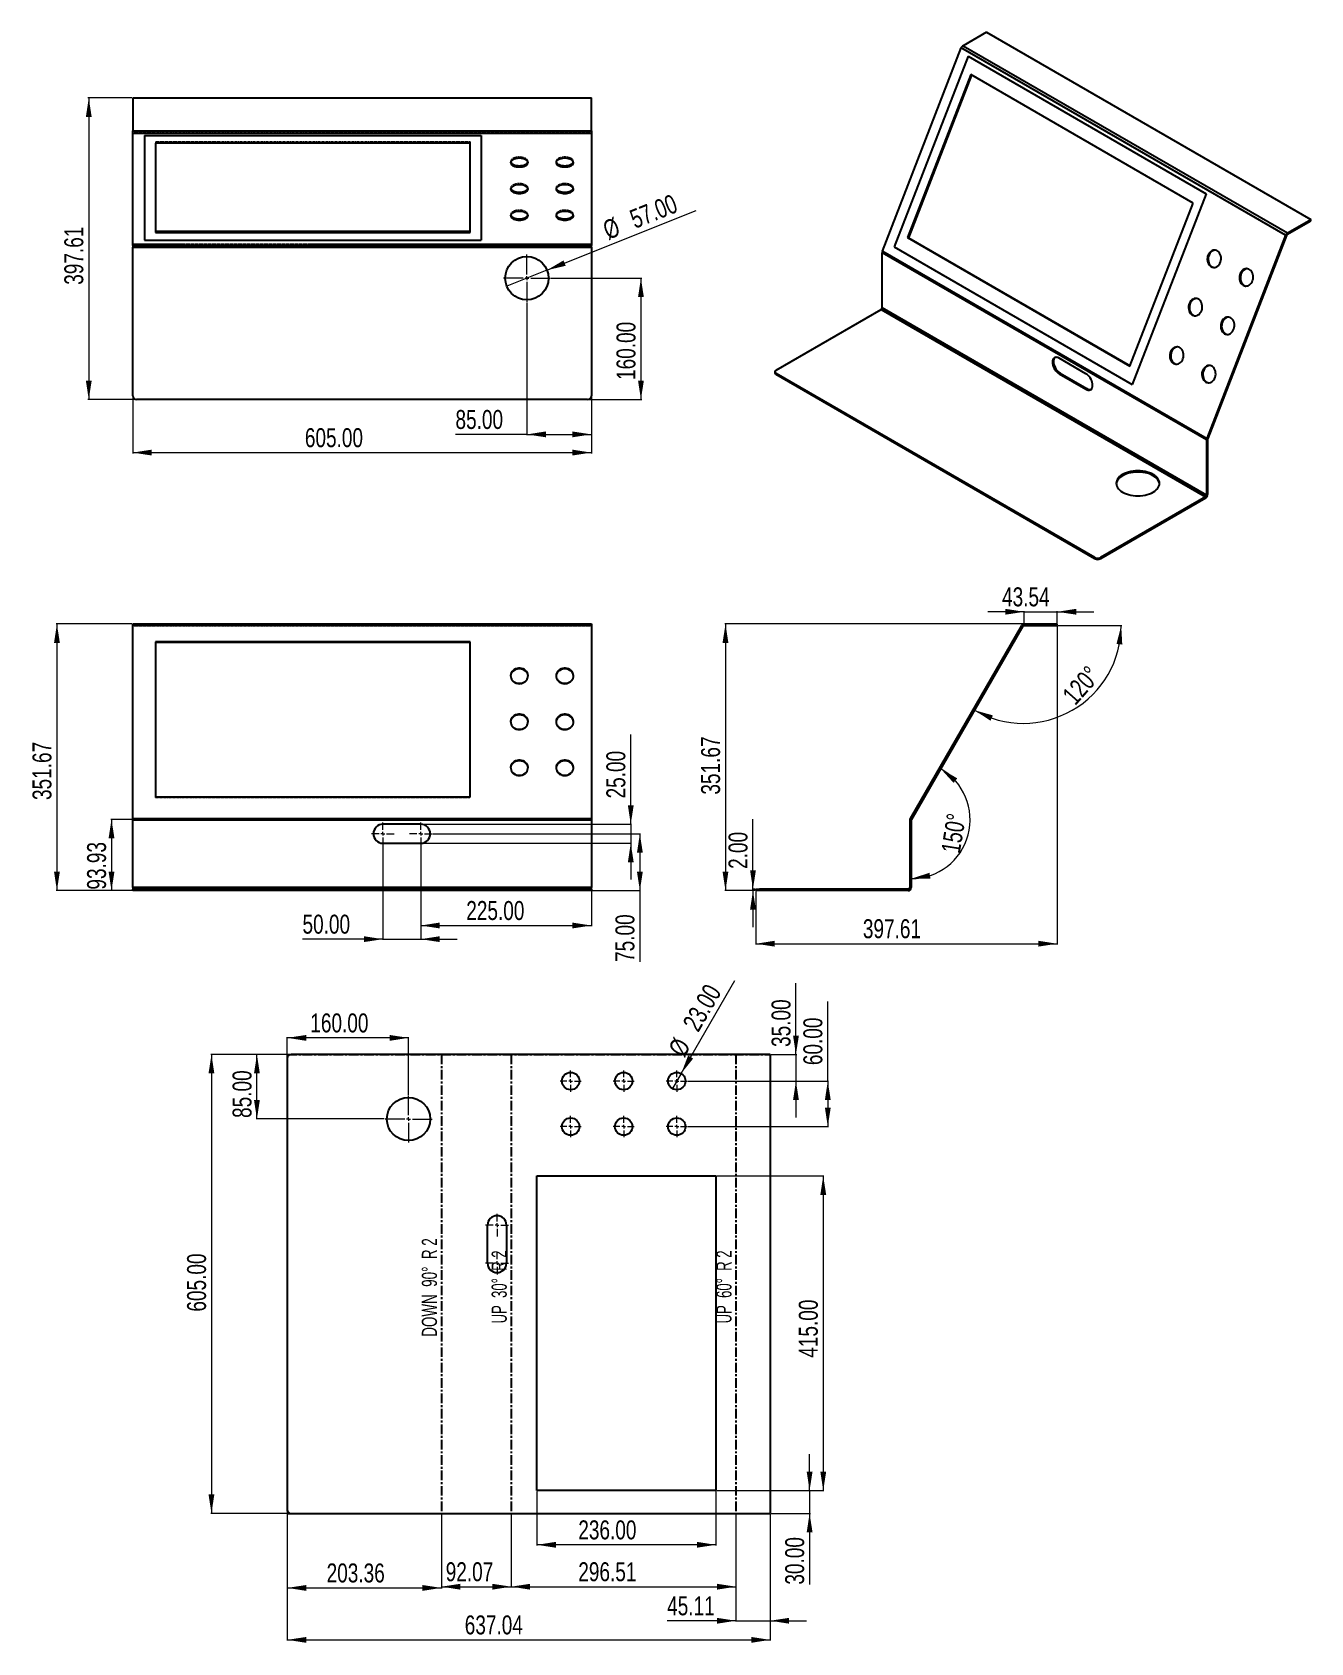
# Model space of a CAD drawing. Header units: millimetres. Extents: x 159 to 1846, y 117 to 2241.
import ezdxf

# ---------------------------------------------------------------- set-up
doc = ezdxf.new("R2010")
doc.units = ezdxf.units.MM
doc.linetypes.add('CENTERX2', pattern=[20.32, 12.7, -2.54, 2.54, -2.54])
doc.linetypes.add('HIDDEN', pattern=[1.905, 1.27, -0.635])
doc.styles.add('SLDTEXTSTYLE0', font='TXT', dxfattribs={"width": 0.75})
doc.styles.add('SLDTEXTSTYLE2', font='TXT', dxfattribs={"width": 0.660714})
doc.styles.add('SLDTEXTSTYLE3', font='TXT', dxfattribs={"width": 0.645833})
doc.dimstyles.new('SLDDIMSTYLE0', dxfattribs={"dimtxt": 25, "dimasz": 25, "dimexe": 0, "dimexo": 0.0625, "dimgap": 6.25, "dimtad": 1, "dimrnd": 1e-09, "dimzin": 12, "dimdsep": 46, "dimtxsty": 'SLDTEXTSTYLE0', "dimsah": 1, "dimcen": 0.09, "dimadec": 0, "dimazin": 3, "dimtfac": 1, "dimtofl": 0, "dimtmove": 0, "dimatfit": 3, "dimfxl": 1, "dimfrac": 2, "dimtolj": 1, "dimtzin": 12, "dimarcsym": 0})
doc.dimstyles.new('SLDDIMSTYLE1', dxfattribs={"dimtxt": 25, "dimasz": 25, "dimexe": 0, "dimexo": 0.0625, "dimgap": 6.25, "dimtad": 1, "dimrnd": 1e-09, "dimzin": 4, "dimdsep": 46, "dimtxsty": 'SLDTEXTSTYLE0', "dimsah": 1, "dimcen": 0.09, "dimadec": 0, "dimazin": 1, "dimtfac": 1, "dimtofl": 0, "dimtmove": 0, "dimatfit": 3, "dimfxl": 1, "dimfrac": 2, "dimtolj": 1, "dimtzin": 12, "dimarcsym": 0})
doc.dimstyles.new('SLDDIMSTYLE2', dxfattribs={"dimtxt": 25, "dimasz": 25, "dimexe": 0, "dimexo": 0.0625, "dimgap": 6.25, "dimtad": 1, "dimrnd": 1e-09, "dimzin": 4, "dimdsep": 46, "dimtxsty": 'SLDTEXTSTYLE0', "dimsah": 1, "dimcen": 0.09, "dimadec": 0, "dimazin": 1, "dimtfac": 1, "dimtmove": 0, "dimatfit": 0, "dimfxl": 1, "dimfrac": 2, "dimtolj": 1, "dimtzin": 12, "dimarcsym": 0})
doc.dimstyles.new('SLDDIMSTYLE3', dxfattribs={"dimtxt": 25, "dimasz": 25, "dimexe": 0, "dimexo": 0.0625, "dimgap": 6.25, "dimtad": 1, "dimdec": 4, "dimzin": 12, "dimdsep": 46, "dimtxsty": 'SLDTEXTSTYLE0', "dimsah": 1, "dimcen": 0.09, "dimazin": 3, "dimtfac": 1, "dimtofl": 0, "dimtmove": 0, "dimatfit": 3, "dimfxl": 1, "dimfrac": 2, "dimtolj": 1, "dimtzin": 12, "dimarcsym": 0})
doc.dimstyles.new('SLDDIMSTYLE4', dxfattribs={"dimtxt": 25, "dimasz": 25, "dimexe": 0, "dimexo": 0.0625, "dimgap": 6.25, "dimtad": 1, "dimrnd": 1e-09, "dimzin": 12, "dimdsep": 46, "dimtxsty": 'SLDTEXTSTYLE0', "dimsah": 1, "dimcen": 0.09, "dimadec": 0, "dimazin": 3, "dimtfac": 1, "dimtmove": 0, "dimatfit": 0, "dimfxl": 1, "dimfrac": 2, "dimtolj": 1, "dimtzin": 12, "dimarcsym": 0})
doc.dimstyles.new('SLDDIMSTYLE5', dxfattribs={"dimtxt": 25, "dimasz": 25, "dimexe": 0, "dimexo": 0.0625, "dimgap": 6.25, "dimtad": 1, "dimrnd": 1e-09, "dimzin": 4, "dimdsep": 46, "dimtxsty": 'SLDTEXTSTYLE0', "dimblk1": 'NONE', "dimsah": 1, "dimcen": 0, "dimadec": 0, "dimazin": 1, "dimtfac": 1, "dimtmove": 0, "dimatfit": 3, "dimldrblk": 'NONE', "dimfxl": 1, "dimfrac": 2, "dimtolj": 1, "dimtzin": 12, "dimarcsym": 0})

msp = doc.modelspace()

# ---------------------------------------------------------------- texts
at = {"color": 7, "linetype": 'Continuous', "lineweight": 0, "char_height": 20, "attachment_point": 2, "rotation": 90}
for s, insert, style in [('DOWN  90°  R 2', (672.86453, 585.91652), 'SLDTEXTSTYLE2'), ('UP  30°  R 2', (764.93433, 586.66651), 'SLDTEXTSTYLE3'), ('UP  60°  R 2', (1061.44523, 586.66651), 'SLDTEXTSTYLE3')]:
    msp.add_mtext(s, dxfattribs=dict(at, insert=insert, style=style))

# ---------------------------------------------------------------- blocks, each defined once
blk = doc.blocks.new('_D')
at = {"color": 7, "linetype": 'Continuous', "lineweight": 18}
for p, q in [((290.5, 1460.9), (190.5, 1460.9)), ((191.5, 1460.9), (191.5, 1109.2)), ((295.5, 1109.2), (190.5, 1109.2))]:
    blk.add_line(p, q, dxfattribs=at)
for points in [[(191.5, 1460.9), (187.7, 1435.9), (195.4, 1435.9)], [(191.5, 1109.2), (195.4, 1134.2), (187.7, 1134.2)]]:
    blk.add_solid(points, dxfattribs=at)
at = {"color": 7, "linetype": 'Continuous', "lineweight": 18, "insert": (159.3, 1228.7), "char_height": 25, "attachment_point": 1, "rotation": 90, "style": 'SLDTEXTSTYLE0'}
blk.add_mtext('351.67', dxfattribs=at)
blk = doc.blocks.new('_D_1')
at = {"color": 7, "linetype": 'Continuous', "lineweight": 18}
for p, q in [((290.5, 1203.2), (262.5, 1203.2)), ((263.5, 1203.2), (263.5, 1109.2)), ((295.5, 1109.2), (262.5, 1109.2))]:
    blk.add_line(p, q, dxfattribs=at)
for points in [[(263.5, 1203.2), (259.7, 1178.2), (267.4, 1178.2)], [(263.5, 1109.2), (267.4, 1134.2), (259.7, 1134.2)]]:
    blk.add_solid(points, dxfattribs=at)
at = {"color": 7, "linetype": 'Continuous', "lineweight": 18, "insert": (231.3, 1110.6), "char_height": 25, "attachment_point": 1, "rotation": 90, "style": 'SLDTEXTSTYLE0'}
blk.add_mtext('93.93', dxfattribs=at)
blk = doc.blocks.new('_D_2')
at = {"color": 7, "linetype": 'Continuous', "lineweight": 18}
for p, q in [((671.5, 1168.2), (671.5, 1062.2)), ((896.5, 1110.2), (896.5, 1062.2)), ((671.5, 1063.2), (896.5, 1063.2))]:
    blk.add_line(p, q, dxfattribs=at)
for points in [[(671.5, 1063.2), (696.5, 1059.4), (696.5, 1067.1)], [(896.5, 1063.2), (871.5, 1067.1), (871.5, 1059.4)]]:
    blk.add_solid(points, dxfattribs=at)
at = {"color": 7, "linetype": 'Continuous', "lineweight": 18, "insert": (731.5, 1095.5), "char_height": 25, "attachment_point": 1, "style": 'SLDTEXTSTYLE0'}
blk.add_mtext('225.00', dxfattribs=at)
blk = doc.blocks.new('_D_3')
at = {"color": 7, "linetype": 'Continuous', "lineweight": 18}
for p, q in [((621.5, 1170.7), (621.5, 1044.2)), ((671.5, 1170.7), (671.5, 1044.2)), ((621.5, 1045.2), (515.5, 1045.2)), ((621.5, 1045.2), (671.5, 1045.2)), ((671.5, 1045.2), (719.6, 1045.2))]:
    blk.add_line(p, q, dxfattribs=at)
for points in [[(621.5, 1045.2), (596.5, 1049.1), (596.5, 1041.4)], [(671.5, 1045.2), (696.5, 1041.4), (696.5, 1049.1)]]:
    blk.add_solid(points, dxfattribs=at)
at = {"color": 7, "linetype": 'Continuous', "lineweight": 18, "insert": (515.5, 1077.5), "char_height": 25, "attachment_point": 1, "style": 'SLDTEXTSTYLE0'}
blk.add_mtext('50.00', dxfattribs=at)
blk = doc.blocks.new('_D_4')
at = {"color": 7, "linetype": 'Continuous', "lineweight": 18}
for p, q in [((687.5, 1184.2), (961.5, 1184.2)), ((960.5, 1184.2), (960.5, 1109.2)), ((892.5, 1109.2), (961.5, 1109.2)), ((960.5, 1109.2), (960.5, 1015.2))]:
    blk.add_line(p, q, dxfattribs=at)
for points in [[(960.5, 1184.2), (956.7, 1159.2), (964.4, 1159.2)], [(960.5, 1109.2), (964.4, 1134.2), (956.7, 1134.2)]]:
    blk.add_solid(points, dxfattribs=at)
at = {"color": 7, "linetype": 'Continuous', "lineweight": 18, "insert": (928.3, 1015.2), "char_height": 25, "attachment_point": 1, "rotation": 90, "style": 'SLDTEXTSTYLE0'}
blk.add_mtext('75.00', dxfattribs=at)
blk = doc.blocks.new('_D_5')
at = {"color": 7, "linetype": 'Continuous', "lineweight": 18}
for p, q in [((948.5, 1196.7), (948.5, 1314.9)), ((672.5, 1196.7), (949.5, 1196.7)), ((948.5, 1196.7), (948.5, 1171.7)), ((672.5, 1171.7), (949.5, 1171.7)), ((948.5, 1171.7), (948.5, 1123.7))]:
    blk.add_line(p, q, dxfattribs=at)
for points in [[(948.5, 1196.7), (952.4, 1221.7), (944.7, 1221.7)], [(948.5, 1171.7), (944.7, 1146.7), (952.4, 1146.7)]]:
    blk.add_solid(points, dxfattribs=at)
at = {"color": 7, "linetype": 'Continuous', "lineweight": 18, "insert": (916.3, 1230.8), "char_height": 25, "attachment_point": 1, "rotation": 90, "style": 'SLDTEXTSTYLE0'}
blk.add_mtext('25.00', dxfattribs=at)
blk = doc.blocks.new('SW_CENTERMARKSYMBOL_0')
at = {"color": 0, "linetype": 'Continuous', "lineweight": 18}
for p, q in [((-5, 0), (-15, 0)), ((0, 0), (-2.5, 0)), ((0, 5), (0, 15)), ((0, 0), (0, 2.5)), ((0, 0), (2.5, 0)), ((0, 0), (0, -2.5)), ((5, 0), (15, 0)), ((45, 0), (35, 0)), ((50, 0), (47.5, 0)), ((50, 5), (50, 15)), ((50, 0), (50, 2.5)), ((50, 0), (52.5, 0)), ((50, 0), (50, -2.5)), ((55, 0), (65, 0)), ((0, -5), (0, -15)), ((50, -5), (50, -15))]:
    blk.add_line(p, q, dxfattribs=at)
blk = doc.blocks.new('_D_6')
at = {"color": 7, "linetype": 'Continuous', "lineweight": 18}
for p, q in [((1511.1, 1457.9), (1511.1, 1038.2)), ((1113.5, 1108.2), (1113.5, 1038.2)), ((1113.5, 1039.2), (1511.1, 1039.2))]:
    blk.add_line(p, q, dxfattribs=at)
for points in [[(1113.5, 1039.2), (1138.5, 1035.4), (1138.5, 1043.1)], [(1511.1, 1039.2), (1486.1, 1043.1), (1486.1, 1035.4)]]:
    blk.add_solid(points, dxfattribs=at)
at = {"color": 7, "linetype": 'Continuous', "lineweight": 18, "insert": (1254.7, 1071.5), "char_height": 25, "attachment_point": 1, "style": 'SLDTEXTSTYLE0'}
blk.add_mtext('397.61', dxfattribs=at)
blk = doc.blocks.new('_D_7')
at = {"color": 7, "linetype": 'Continuous', "lineweight": 18}
for p, q in [((1466.6, 1460.9), (1072.5, 1460.9)), ((1073.5, 1460.9), (1073.5, 1109.2)), ((1112.5, 1109.2), (1072.5, 1109.2))]:
    blk.add_line(p, q, dxfattribs=at)
for points in [[(1073.5, 1460.9), (1069.6, 1435.9), (1077.3, 1435.9)], [(1073.5, 1109.2), (1077.3, 1134.2), (1069.6, 1134.2)]]:
    blk.add_solid(points, dxfattribs=at)
at = {"color": 7, "linetype": 'Continuous', "lineweight": 18, "insert": (1041.3, 1235.8), "char_height": 25, "attachment_point": 1, "rotation": 90, "style": 'SLDTEXTSTYLE0'}
blk.add_mtext('351.67', dxfattribs=at)
blk = doc.blocks.new('_D_8')
at = {"color": 7, "linetype": 'Continuous', "lineweight": 18}
blk.add_arc((1318.5, 1202.7), 77.7, 270, 60, dxfattribs=at)
for points in [[(1357.3, 1270), (1374.4, 1251.3), (1379.2, 1257.3)], [(1318.5, 1125), (1343.8, 1125.1), (1342.6, 1132.7)]]:
    blk.add_solid(points, dxfattribs=at)
at = {"color": 7, "linetype": 'Continuous', "lineweight": 18, "insert": (1357.8, 1161.2), "char_height": 25, "attachment_point": 1, "rotation": 80.8543, "style": 'SLDTEXTSTYLE0'}
blk.add_mtext('150°', dxfattribs=at)
blk = doc.blocks.new('_D_9')
at = {"color": 7, "linetype": 'Continuous', "lineweight": 18}
blk.add_line((1512.1, 1458.9), (1596.5, 1458.9), dxfattribs=at)
blk.add_arc((1466.4, 1458.9), 129.1, 240, 0, dxfattribs=at)
for points in [[(1595.5, 1458.9), (1589.3, 1434.4), (1596.9, 1433.7)], [(1401.9, 1347.1), (1423, 1333.3), (1426.2, 1340.3)]]:
    blk.add_solid(points, dxfattribs=at)
at = {"color": 7, "linetype": 'Continuous', "lineweight": 18, "insert": (1516, 1368.8), "char_height": 25, "attachment_point": 1, "rotation": 48.508, "style": 'SLDTEXTSTYLE0'}
blk.add_mtext('120°', dxfattribs=at)
blk = doc.blocks.new('_D_10')
at = {"color": 7, "linetype": 'Continuous', "lineweight": 18}
for p, q in [((1467.6, 1476.9), (1419.5, 1476.9)), ((1467.6, 1461.9), (1467.6, 1477.9)), ((1467.6, 1476.9), (1511.1, 1476.9)), ((1511.1, 1461.9), (1511.1, 1477.9)), ((1511.1, 1476.9), (1559.2, 1476.9))]:
    blk.add_line(p, q, dxfattribs=at)
for points in [[(1467.6, 1476.9), (1442.6, 1480.8), (1442.6, 1473.1)], [(1511.1, 1476.9), (1536.1, 1473.1), (1536.1, 1480.8)]]:
    blk.add_solid(points, dxfattribs=at)
at = {"color": 7, "linetype": 'Continuous', "lineweight": 18, "insert": (1438.3, 1509.1), "char_height": 25, "attachment_point": 1, "style": 'SLDTEXTSTYLE0'}
blk.add_mtext('43.54', dxfattribs=at)
blk = doc.blocks.new('_D_11')
at = {"color": 7, "linetype": 'Continuous', "lineweight": 18}
for p, q in [((1109.7, 1111.2), (1109.7, 1203.3)), ((1112.5, 1111.2), (1108.7, 1111.2)), ((1112.5, 1109.2), (1108.7, 1109.2)), ((1109.7, 1109.2), (1109.7, 1111.2)), ((1109.7, 1109.2), (1109.7, 1061.2))]:
    blk.add_line(p, q, dxfattribs=at)
for points in [[(1109.7, 1111.2), (1113.6, 1136.2), (1105.9, 1136.2)], [(1109.7, 1109.2), (1105.9, 1084.2), (1113.6, 1084.2)]]:
    blk.add_solid(points, dxfattribs=at)
at = {"color": 7, "linetype": 'Continuous', "lineweight": 18, "insert": (1077.5, 1137.9), "char_height": 25, "attachment_point": 1, "rotation": 90, "style": 'SLDTEXTSTYLE0'}
blk.add_mtext('2.00', dxfattribs=at)
blk = doc.blocks.new('_D_12')
at = {"color": 7, "linetype": 'Continuous', "lineweight": 18}
for p, q in [((291.5, 1760.8), (291.5, 1685.8)), ((896.5, 1760.8), (896.5, 1685.8)), ((291.5, 1686.8), (896.5, 1686.8))]:
    blk.add_line(p, q, dxfattribs=at)
for points in [[(291.5, 1686.8), (316.5, 1683), (316.5, 1690.7)], [(896.5, 1686.8), (871.5, 1690.7), (871.5, 1683)]]:
    blk.add_solid(points, dxfattribs=at)
at = {"color": 7, "linetype": 'Continuous', "lineweight": 18, "insert": (518.6, 1719), "char_height": 25, "attachment_point": 1, "style": 'SLDTEXTSTYLE0'}
blk.add_mtext('605.00', dxfattribs=at)
blk = doc.blocks.new('_D_13')
at = {"color": 7, "linetype": 'Continuous', "lineweight": 18}
for p, q in [((290.5, 2154.4), (232.5, 2154.4)), ((233.5, 2154.4), (233.5, 1756.8)), ((295.5, 1756.8), (232.5, 1756.8))]:
    blk.add_line(p, q, dxfattribs=at)
for points in [[(233.5, 2154.4), (229.7, 2129.4), (237.4, 2129.4)], [(233.5, 1756.8), (237.4, 1781.8), (229.7, 1781.8)]]:
    blk.add_solid(points, dxfattribs=at)
at = {"color": 7, "linetype": 'Continuous', "lineweight": 18, "insert": (201.3, 1908.1), "char_height": 25, "attachment_point": 1, "rotation": 90, "style": 'SLDTEXTSTYLE0'}
blk.add_mtext('397.61', dxfattribs=at)
blk = doc.blocks.new('_D_14')
at = {"color": 7, "linetype": 'Continuous', "lineweight": 18}
for p, q in [((843.5, 1916.8), (962.9, 1916.8)), ((961.9, 1916.8), (961.9, 1756.8)), ((892.5, 1756.8), (962.9, 1756.8))]:
    blk.add_line(p, q, dxfattribs=at)
for points in [[(961.9, 1916.8), (958.1, 1891.8), (965.8, 1891.8)], [(961.9, 1756.8), (965.8, 1781.8), (958.1, 1781.8)]]:
    blk.add_solid(points, dxfattribs=at)
at = {"color": 7, "linetype": 'Continuous', "lineweight": 18, "insert": (929.7, 1782.6), "char_height": 25, "attachment_point": 1, "rotation": 90, "style": 'SLDTEXTSTYLE0'}
blk.add_mtext('160.00', dxfattribs=at)
blk = doc.blocks.new('_D_15')
at = {"color": 7, "linetype": 'Continuous', "lineweight": 18}
for p, q in [((811.5, 1884.8), (811.5, 1709.8)), ((896.5, 1760.8), (896.5, 1709.8)), ((811.5, 1710.8), (717.3, 1710.8)), ((811.5, 1710.8), (896.5, 1710.8))]:
    blk.add_line(p, q, dxfattribs=at)
for points in [[(811.5, 1710.8), (836.5, 1707), (836.5, 1714.7)], [(896.5, 1710.8), (871.5, 1714.7), (871.5, 1707)]]:
    blk.add_solid(points, dxfattribs=at)
at = {"color": 7, "linetype": 'Continuous', "lineweight": 18, "insert": (717.3, 1743), "char_height": 25, "attachment_point": 1, "style": 'SLDTEXTSTYLE0'}
blk.add_mtext('85.00', dxfattribs=at)
blk = doc.blocks.new('_D_16')
at = {"color": 7, "linetype": 'Continuous', "lineweight": 18}
for q in [(1034.9, 2006), (785, 1906.2)]:
    blk.add_line((838, 1927.4), q, dxfattribs=at)
blk.add_solid([(838, 1927.4), (862.6, 1933.1), (859.8, 1940.2)], dxfattribs=at)
at = {"color": 7, "linetype": 'Continuous', "lineweight": 18, "char_height": 25, "attachment_point": 1, "rotation": 21.7704, "style": 'SLDTEXTSTYLE0'}
for s, insert in [('57.00', (944.8, 2005)), ('%%c', (909.3, 1990.4))]:
    blk.add_mtext(s, dxfattribs=dict(at, insert=insert))
blk = doc.blocks.new('_NONE')
blk = doc.blocks.new('SW_CENTERMARKSYMBOL_1')
at = {"color": 0, "linetype": 'Continuous', "lineweight": 18}
for p, q in [((0, 5), (0, 31)), ((-5, 0), (-31, 0)), ((0, 0), (-2.5, 0)), ((0, 0), (0, 2.5)), ((0, 0), (0, -2.5)), ((0, 0), (2.5, 0)), ((5, 0), (31, 0)), ((0, -5), (0, -31))]:
    blk.add_line(p, q, dxfattribs=at)
blk = doc.blocks.new('_D_17')
at = {"color": 7, "linetype": 'Continuous', "lineweight": 18}
for p, q in [((495.4, 292.1), (495.4, 120.3)), ((1132.4, 287.1), (1132.4, 120.3)), ((495.4, 121.3), (1132.4, 121.3))]:
    blk.add_line(p, q, dxfattribs=at)
for points in [[(495.4, 121.3), (520.4, 117.4), (520.4, 125.1)], [(1132.4, 121.3), (1107.4, 125.1), (1107.4, 117.4)]]:
    blk.add_solid(points, dxfattribs=at)
at = {"color": 7, "linetype": 'Continuous', "lineweight": 18, "insert": (729.5, 153.5), "char_height": 25, "attachment_point": 1, "style": 'SLDTEXTSTYLE0'}
blk.add_mtext('637.04', dxfattribs=at)
blk = doc.blocks.new('_D_18')
at = {"color": 7, "linetype": 'Continuous', "lineweight": 18}
for p, q in [((499.4, 893.1), (394.4, 893.1)), ((395.4, 893.1), (395.4, 288.1)), ((494.4, 288.1), (394.4, 288.1))]:
    blk.add_line(p, q, dxfattribs=at)
for points in [[(395.4, 893.1), (391.5, 868.1), (399.2, 868.1)], [(395.4, 288.1), (399.2, 313.1), (391.5, 313.1)]]:
    blk.add_solid(points, dxfattribs=at)
at = {"color": 7, "linetype": 'Continuous', "lineweight": 18, "insert": (363.2, 554.1), "char_height": 25, "attachment_point": 1, "rotation": 90, "style": 'SLDTEXTSTYLE0'}
blk.add_mtext('605.00', dxfattribs=at)
blk = doc.blocks.new('_D_19')
at = {"color": 7, "linetype": 'Continuous', "lineweight": 18}
for p, q in [((495.4, 889.1), (495.4, 916.1)), ((655.4, 915.1), (495.4, 915.1)), ((655.4, 840.1), (655.4, 916.1))]:
    blk.add_line(p, q, dxfattribs=at)
for points in [[(495.4, 915.1), (520.4, 911.2), (520.4, 918.9)], [(655.4, 915.1), (630.4, 918.9), (630.4, 911.2)]]:
    blk.add_solid(points, dxfattribs=at)
at = {"color": 7, "linetype": 'Continuous', "lineweight": 18, "insert": (525.8, 947.3), "char_height": 25, "attachment_point": 1, "style": 'SLDTEXTSTYLE0'}
blk.add_mtext('160.00', dxfattribs=at)
blk = doc.blocks.new('_D_20')
at = {"color": 7, "linetype": 'Continuous', "lineweight": 18}
for p, q in [((499.4, 893.1), (454.4, 893.1)), ((455.4, 808.1), (455.4, 893.1)), ((623.4, 808.1), (454.4, 808.1))]:
    blk.add_line(p, q, dxfattribs=at)
for points in [[(455.4, 893.1), (451.5, 868.1), (459.2, 868.1)], [(455.4, 808.1), (459.2, 833.1), (451.5, 833.1)]]:
    blk.add_solid(points, dxfattribs=at)
at = {"color": 7, "linetype": 'Continuous', "lineweight": 18, "insert": (423.2, 809.5), "char_height": 25, "attachment_point": 1, "rotation": 90, "style": 'SLDTEXTSTYLE0'}
blk.add_mtext('85.00', dxfattribs=at)
blk = doc.blocks.new('_D_21')
at = {"color": 7, "linetype": 'Continuous', "lineweight": 18}
for p, q in [((824.7, 317.1), (824.7, 245.6)), ((1060.7, 317.1), (1060.7, 245.6)), ((1060.7, 246.6), (824.7, 246.6))]:
    blk.add_line(p, q, dxfattribs=at)
for points in [[(824.7, 246.6), (849.7, 242.8), (849.7, 250.5)], [(1060.7, 246.6), (1035.7, 250.5), (1035.7, 242.8)]]:
    blk.add_solid(points, dxfattribs=at)
at = {"color": 7, "linetype": 'Continuous', "lineweight": 18, "insert": (879.3, 278.8), "char_height": 25, "attachment_point": 1, "style": 'SLDTEXTSTYLE0'}
blk.add_mtext('236.00', dxfattribs=at)
blk = doc.blocks.new('_D_22')
at = {"color": 7, "linetype": 'Continuous', "lineweight": 18}
for p, q in [((1061.7, 733.1), (1203.4, 733.1)), ((1202.4, 733.1), (1202.4, 318.1)), ((1061.7, 318.1), (1203.4, 318.1))]:
    blk.add_line(p, q, dxfattribs=at)
for points in [[(1202.4, 733.1), (1198.6, 708.1), (1206.3, 708.1)], [(1202.4, 318.1), (1206.3, 343.1), (1198.6, 343.1)]]:
    blk.add_solid(points, dxfattribs=at)
at = {"color": 7, "linetype": 'Continuous', "lineweight": 18, "insert": (1170.2, 493.3), "char_height": 25, "attachment_point": 1, "rotation": 90, "style": 'SLDTEXTSTYLE0'}
blk.add_mtext('415.00', dxfattribs=at)
blk = doc.blocks.new('_D_23')
at = {"color": 7, "linetype": 'Continuous', "lineweight": 18}
for p, q in [((1208.4, 858.1), (1208.4, 963.1)), ((1024.2, 858.1), (1209.4, 858.1)), ((1208.4, 858.1), (1208.4, 798.1)), ((1024.2, 798.1), (1209.4, 798.1))]:
    blk.add_line(p, q, dxfattribs=at)
for points in [[(1208.4, 858.1), (1204.6, 833.1), (1212.3, 833.1)], [(1208.4, 798.1), (1212.3, 823.1), (1204.6, 823.1)]]:
    blk.add_solid(points, dxfattribs=at)
at = {"color": 7, "linetype": 'Continuous', "lineweight": 18, "insert": (1176.2, 879.1), "char_height": 25, "attachment_point": 1, "rotation": 90, "style": 'SLDTEXTSTYLE0'}
blk.add_mtext('60.00', dxfattribs=at)
blk = doc.blocks.new('_D_24')
at = {"color": 7, "linetype": 'Continuous', "lineweight": 18}
for q in [(1085.8, 990.7), (1003.5, 848.1)]:
    blk.add_line((1015, 868), q, dxfattribs=at)
blk.add_solid([(1015, 868), (1030.8, 887.8), (1024.1, 891.6)], dxfattribs=at)
at = {"color": 7, "linetype": 'Continuous', "lineweight": 18, "char_height": 25, "attachment_point": 1, "rotation": 60, "style": 'SLDTEXTSTYLE0'}
for s, insert in [('23.00', (1015.9, 933.9)), ('%%c', (997, 900.5))]:
    blk.add_mtext(s, dxfattribs=dict(at, insert=insert))
blk = doc.blocks.new('_D_25')
at = {"color": 7, "linetype": 'Continuous', "lineweight": 18}
for p, q in [((1184.4, 318.1), (1184.4, 366.2)), ((1061.7, 318.1), (1185.4, 318.1)), ((1184.4, 318.1), (1184.4, 288.1)), ((1133.4, 288.1), (1185.4, 288.1)), ((1184.4, 288.1), (1184.4, 194.1))]:
    blk.add_line(p, q, dxfattribs=at)
for points in [[(1184.4, 318.1), (1188.3, 343.1), (1180.6, 343.1)], [(1184.4, 288.1), (1180.6, 263.1), (1188.3, 263.1)]]:
    blk.add_solid(points, dxfattribs=at)
at = {"color": 7, "linetype": 'Continuous', "lineweight": 18, "insert": (1152.2, 194.1), "char_height": 25, "attachment_point": 1, "rotation": 90, "style": 'SLDTEXTSTYLE0'}
blk.add_mtext('30.00', dxfattribs=at)
blk = doc.blocks.new('_D_26')
at = {"color": 7, "linetype": 'Continuous', "lineweight": 18}
for p, q in [((495.4, 287.1), (495.4, 188.8)), ((698.7, 287.1), (698.7, 188.8)), ((495.4, 189.8), (698.7, 189.8))]:
    blk.add_line(p, q, dxfattribs=at)
for points in [[(495.4, 189.8), (520.4, 185.9), (520.4, 193.6)], [(698.7, 189.8), (673.7, 193.6), (673.7, 185.9)]]:
    blk.add_solid(points, dxfattribs=at)
at = {"color": 7, "linetype": 'Continuous', "lineweight": 18, "insert": (547.3, 222), "char_height": 25, "attachment_point": 1, "style": 'SLDTEXTSTYLE0'}
blk.add_mtext('203.36', dxfattribs=at)
blk = doc.blocks.new('_D_27')
at = {"color": 7, "linetype": 'Continuous', "lineweight": 18}
for p, q in [((698.7, 287.1), (698.7, 190.4)), ((790.8, 287.1), (790.8, 190.4)), ((698.7, 191.4), (790.8, 191.4))]:
    blk.add_line(p, q, dxfattribs=at)
for points in [[(698.7, 191.4), (723.7, 187.5), (723.7, 195.2)], [(790.8, 191.4), (765.8, 195.2), (765.8, 187.5)]]:
    blk.add_solid(points, dxfattribs=at)
at = {"color": 7, "linetype": 'Continuous', "lineweight": 18, "insert": (704.4, 223.6), "char_height": 25, "attachment_point": 1, "style": 'SLDTEXTSTYLE0'}
blk.add_mtext('92.07', dxfattribs=at)
blk = doc.blocks.new('_D_28')
at = {"color": 7, "linetype": 'Continuous', "lineweight": 18}
for p, q in [((790.8, 287.1), (790.8, 190.4)), ((1087.3, 287.1), (1087.3, 190.4)), ((790.8, 191.4), (1087.3, 191.4))]:
    blk.add_line(p, q, dxfattribs=at)
for points in [[(790.8, 191.4), (815.8, 187.5), (815.8, 195.2)], [(1087.3, 191.4), (1062.3, 195.2), (1062.3, 187.5)]]:
    blk.add_solid(points, dxfattribs=at)
at = {"color": 7, "linetype": 'Continuous', "lineweight": 18, "insert": (879.3, 223.6), "char_height": 25, "attachment_point": 1, "style": 'SLDTEXTSTYLE0'}
blk.add_mtext('296.51', dxfattribs=at)
blk = doc.blocks.new('_D_29')
at = {"color": 7, "linetype": 'Continuous', "lineweight": 18}
for p, q in [((1087.3, 287.1), (1087.3, 145.5)), ((1132.4, 287.1), (1132.4, 145.5)), ((1087.3, 146.5), (996.5, 146.5)), ((1087.3, 146.5), (1132.4, 146.5)), ((1132.4, 146.5), (1180.5, 146.5))]:
    blk.add_line(p, q, dxfattribs=at)
for points in [[(1087.3, 146.5), (1062.3, 150.3), (1062.3, 142.6)], [(1132.4, 146.5), (1157.4, 142.6), (1157.4, 150.3)]]:
    blk.add_solid(points, dxfattribs=at)
at = {"color": 7, "linetype": 'Continuous', "lineweight": 18, "insert": (996.5, 178.7), "char_height": 25, "attachment_point": 1, "style": 'SLDTEXTSTYLE0'}
blk.add_mtext('45.11', dxfattribs=at)
blk = doc.blocks.new('_D_30')
at = {"color": 7, "linetype": 'Continuous', "lineweight": 18}
for p, q in [((1166.4, 893.1), (1166.4, 987.1)), ((1133.4, 893.1), (1167.4, 893.1)), ((1166.4, 893.1), (1166.4, 858.1)), ((1024.2, 858.1), (1167.4, 858.1)), ((1166.4, 858.1), (1166.4, 810))]:
    blk.add_line(p, q, dxfattribs=at)
for points in [[(1166.4, 893.1), (1170.3, 918.1), (1162.6, 918.1)], [(1166.4, 858.1), (1162.6, 833.1), (1170.3, 833.1)]]:
    blk.add_solid(points, dxfattribs=at)
at = {"color": 7, "linetype": 'Continuous', "lineweight": 18, "insert": (1134.2, 903.1), "char_height": 25, "attachment_point": 1, "rotation": 90, "style": 'SLDTEXTSTYLE0'}
blk.add_mtext('35.00', dxfattribs=at)
blk = doc.blocks.new('SW_CENTERMARKSYMBOL_2')
at = {"color": 0, "linetype": 'Continuous', "lineweight": 18}
for p, q in [((-5, 0), (-14, 0)), ((0, 0), (-2.5, 0)), ((0, 5), (0, 14)), ((0, 0), (0, 2.5)), ((0, 0), (0, -2.5)), ((0, 0), (2.5, 0)), ((5, 0), (14, 0)), ((0, -5), (0, -14))]:
    blk.add_line(p, q, dxfattribs=at)
blk = doc.blocks.new('SW_CENTERMARKSYMBOL_3')
at = {"color": 0, "linetype": 'Continuous', "lineweight": 18}
for p, q in [((-5, 0), (-14, 0)), ((0, 0), (-2.5, 0)), ((0, 5), (0, 14)), ((0, 0), (0, 2.5)), ((0, 0), (0, -2.5)), ((0, 0), (2.5, 0)), ((5, 0), (14, 0)), ((0, -5), (0, -14))]:
    blk.add_line(p, q, dxfattribs=at)
blk = doc.blocks.new('SW_CENTERMARKSYMBOL_4')
at = {"color": 0, "linetype": 'Continuous', "lineweight": 18}
for p, q in [((-5, 0), (-14, 0)), ((0, 0), (-2.5, 0)), ((0, 5), (0, 14)), ((0, 0), (0, 2.5)), ((0, 0), (0, -2.5)), ((0, 0), (2.5, 0)), ((5, 0), (14, 0)), ((0, -5), (0, -14))]:
    blk.add_line(p, q, dxfattribs=at)
blk = doc.blocks.new('SW_CENTERMARKSYMBOL_5')
at = {"color": 0, "linetype": 'Continuous', "lineweight": 18}
for p, q in [((-5, 0), (-14, 0)), ((0, 0), (-2.5, 0)), ((0, 5), (0, 14)), ((0, 0), (0, 2.5)), ((0, 0), (0, -2.5)), ((0, 0), (2.5, 0)), ((5, 0), (14, 0)), ((0, -5), (0, -14))]:
    blk.add_line(p, q, dxfattribs=at)
blk = doc.blocks.new('SW_CENTERMARKSYMBOL_6')
at = {"color": 0, "linetype": 'Continuous', "lineweight": 18}
for p, q in [((-5, 0), (-14, 0)), ((0, 0), (-2.5, 0)), ((0, 5), (0, 14)), ((0, 0), (0, 2.5)), ((0, 0), (0, -2.5)), ((0, 0), (2.5, 0)), ((5, 0), (14, 0)), ((0, -5), (0, -14))]:
    blk.add_line(p, q, dxfattribs=at)
blk = doc.blocks.new('SW_CENTERMARKSYMBOL_7')
at = {"color": 0, "linetype": 'Continuous', "lineweight": 18}
for p, q in [((-5, 0), (-14, 0)), ((0, 0), (-2.5, 0)), ((0, 5), (0, 14)), ((0, 0), (0, 2.5)), ((0, 0), (0, -2.5)), ((0, 0), (2.5, 0)), ((5, 0), (14, 0)), ((0, -5), (0, -14))]:
    blk.add_line(p, q, dxfattribs=at)
blk = doc.blocks.new('SW_CENTERMARKSYMBOL_8')
at = {"color": 0, "linetype": 'Continuous', "lineweight": 18}
for p, q in [((0, 5), (0, 31)), ((-5, 0), (-31, 0)), ((0, 0), (-2.5, 0)), ((0, 0), (0, 2.5)), ((0, 0), (0, -2.5)), ((0, 0), (2.5, 0)), ((5, 0), (31, 0)), ((0, -5), (0, -31))]:
    blk.add_line(p, q, dxfattribs=at)
blk = doc.blocks.new('SW_CENTERMARKSYMBOL_9')
at = {"color": 0, "linetype": 'Continuous', "lineweight": 18}
for p, q in [((-5, 0), (-15, 0)), ((0, 0), (-2.5, 0)), ((0, 5), (0, 15)), ((0, 0), (0, 2.5)), ((0, 0), (0, -2.5)), ((0, 0), (2.5, 0)), ((5, 0), (15, 0)), ((0, -5), (0, -15)), ((0, -45), (0, -35)), ((-5, -50), (-15, -50)), ((0, -50), (-2.5, -50)), ((0, -50), (0, -47.5)), ((0, -50), (0, -52.5)), ((0, -50), (2.5, -50)), ((0, -55), (0, -65)), ((5, -50), (15, -50))]:
    blk.add_line(p, q, dxfattribs=at)

# ---------------------------------------------------------------- dimensions: what is measured, and where the dimension line sits
at = {"color": 7, "linetype": 'Continuous', "lineweight": 18}
for base, p1, p2, angle, dimstyle, picture, middle in [((233.50771, 1756.81322), (291.50771, 2154.42647), (296.50771, 1756.81322), 90, 'SLDDIMSTYLE0', '_D_13', (233.50771, 1959.44753)), ((961.91796, 1756.81322), (842.50771, 1916.81322), (891.50771, 1756.81322), 90, 'SLDDIMSTYLE1', '_D_14', (961.91796, 1833.99921)), ((191.50771, 1109.24728), (291.50771, 1460.92092), (296.50771, 1109.24728), 90, 'SLDDIMSTYLE0', '_D', (191.50771, 1280.03967)), ((1073.48673, 1109.24728), (1467.56408, 1460.92092), (1113.48673, 1109.24728), 90, 'SLDDIMSTYLE0', '_D_7', (1073.48673, 1287.14864)), ((948.50771, 1171.74728), (671.50771, 1196.74728), (671.50771, 1171.74728), 90, 'SLDDIMSTYLE2', '_D_5', (948.50771, 1272.86584)), ((263.50771, 1109.24728), (291.50771, 1203.17548), (296.50771, 1109.24728), 90, 'SLDDIMSTYLE0', '_D_1', (263.50771, 1152.64552)), ((1109.74523, 1111.24728), (1113.48673, 1109.24728), (1113.48673, 1111.24728), 90, 'SLDDIMSTYLE2', '_D_11', (1109.74523, 1170.60062)), ((960.50771, 1109.24728), (686.50771, 1184.24728), (891.50771, 1109.24728), 90, 'SLDDIMSTYLE1', '_D_4', (960.50771, 1057.24728)), ((1166.42421, 858.08318), (1132.42421, 893.08318), (1023.21082, 858.08318), 90, 'SLDDIMSTYLE2', '_D_30', (1166.42421, 945.08318)), ((1208.42421, 798.08318), (1023.21082, 858.08318), (1023.21082, 798.08318), 90, 'SLDDIMSTYLE1', '_D_23', (1208.42421, 921.08318)), ((395.3806, 288.08324), (500.38063, 893.08318), (495.38063, 288.08323), 89.99999553, 'SLDDIMSTYLE1', '_D_18', (395.38063, 605.48267)), ((455.38063, 893.08318), (624.38063, 808.08318), (500.38063, 893.08318), 90, 'SLDDIMSTYLE1', '_D_20', (455.38063, 851.49853)), ((1202.42421, 318.08318), (1060.74672, 733.08318), (1060.74672, 318.08318), 90, 'SLDDIMSTYLE1', '_D_22', (1202.42421, 544.66753)), ((1184.42421, 288.08318), (1060.74672, 318.08318), (1132.42421, 288.08318), 90, 'SLDDIMSTYLE2', '_D_25', (1184.42421, 236.08318)), ((1132.42421, 121.27067), (495.38063, 293.08318), (1132.42421, 288.08318), 0, 'SLDDIMSTYLE0', '_D_17', (780.87324, 121.27067))]:
    dim = msp.add_linear_dim(base=base, p1=p1, p2=p2, angle=angle, dimstyle=dimstyle, dxfattribs=at)
    dim.commit()
    dim.dimension.update_dxf_attribs({"geometry": picture, "text_midpoint": middle, "dimtype": 160})
for p1, p2, picture, middle in [((785.04041, 1906.24289), (837.97501, 1927.38355), '_D_16', (979.1355, 1983.75927)), ((1003.46082, 848.12389), (1014.96082, 868.04247), '_D_24', (1056.20513, 939.4797))]:
    dim = msp.add_diameter_dim_2p(p1=p1, p2=p2, dimstyle='SLDDIMSTYLE5', dxfattribs=at)
    dim.commit()
    dim.dimension.update_dxf_attribs({"geometry": picture, "text_midpoint": middle, "dimtype": 163})
for base, p1, p2, dimstyle, picture, middle in [((896.50771, 1710.81322), (811.50771, 1885.81322), (896.50771, 1761.81322), 'SLDDIMSTYLE1', '_D_15', (759.32386, 1710.81322)), ((896.50771, 1686.81322), (291.50771, 1761.81322), (896.50771, 1761.81322), 'SLDDIMSTYLE1', '_D_12', (569.99047, 1686.81322)), ((1511.09998, 1476.92092), (1467.56408, 1460.92092), (1511.09998, 1460.92092), 'SLDDIMSTYLE4', '_D_10', (1480.30389, 1476.92092)), ((1511.09998, 1039.24728), (1113.48673, 1109.24728), (1511.09998, 1458.92092), 'SLDDIMSTYLE0', '_D_6', (1306.08151, 1039.24728)), ((671.50771, 1045.24728), (621.50771, 1171.74728), (671.50771, 1171.74728), 'SLDDIMSTYLE2', '_D_3', (557.52135, 1045.24728)), ((896.50771, 1063.24728), (671.50771, 1169.24728), (896.50771, 1111.24728), 'SLDDIMSTYLE1', '_D_2', (782.86311, 1063.24728)), ((495.38063, 915.08318), (655.38063, 839.08318), (495.38063, 888.08318), 'SLDDIMSTYLE1', '_D_19', (577.19203, 915.08318)), ((824.74672, 246.61342), (1060.74672, 318.08318), (824.74672, 318.08318), 'SLDDIMSTYLE1', '_D_21', (930.64195, 246.61342)), ((698.73682, 189.79333), (495.38063, 288.08323), (698.73682, 288.08318), 'SLDDIMSTYLE0', '_D_26', (598.71883, 189.79333)), ((790.80662, 191.35662), (698.73682, 288.08318), (790.80662, 288.08318), 'SLDDIMSTYLE0', '_D_27', (746.41897, 191.35662)), ((1087.31751, 191.35662), (790.80662, 288.08318), (1087.31751, 288.08318), 'SLDDIMSTYLE0', '_D_28', (930.64195, 191.35662)), ((1132.42421, 146.46439), (1087.31751, 288.08318), (1132.42421, 288.08318), 'SLDDIMSTYLE4', '_D_29', (1038.48798, 146.46439))]:
    dim = msp.add_linear_dim(base=base, p1=p1, p2=p2, dimstyle=dimstyle, dxfattribs=at)
    dim.commit()
    dim.dimension.update_dxf_attribs({"geometry": picture, "text_midpoint": middle, "dimtype": 160})
for base, line1, line2, picture, middle in [((1393.51834, 1182.60672), ((1318.48673, 1113.24728), (1318.48673, 1202.17548)), ((1318.75468, 1203.17548), (1465.83203, 1457.92092)), '_D_8', (1395.17767, 1190.36478)), ((1530.95166, 1347.13041), ((1465.83203, 1457.92092), (1318.75468, 1203.17548)), ((1511.09998, 1458.92092), (1467.56408, 1458.92092)), '_D_9', (1563.09998, 1373.40045))]:
    dim = msp.add_angular_dim_2l(base=base, line1=line1, line2=line2, dimstyle='SLDDIMSTYLE3', dxfattribs=at)
    dim.commit()
    dim.dimension.update_dxf_attribs({"geometry": picture, "text_midpoint": middle, "dimtype": 162})

# ---------------------------------------------------------------- linework, layer by layer
at = {"color": 7, "linetype": 'Continuous', "lineweight": 25}
for p, q in [((1417.79757, 2241.13944), (1387.01304, 2223.36791)), ((1417.79757, 2241.13944), (1845.59717, 1994.17599)), ((1280.56416, 1952.27315), (1384.56355, 2220.32077)), ((1812.36316, 1973.35732), (1384.56355, 2220.32077)), ((1387.01304, 2223.36791), (1814.81265, 1976.40446)), ((1396.93792, 2185.29347), (1313.49932, 1970.23915)), ((1397.97326, 2184.69578), (1314.72407, 1970.12964)), ((1690.38724, 2015.88879), (1396.93792, 2185.29347)), ((291.5077, 2154.42647), (896.50772, 2154.42647)), ((291.5077, 2154.42647), (291.5077, 2110.89057)), ((896.50772, 2110.89057), (896.50772, 2154.42647)), ((291.5077, 2110.89057), (896.50772, 2110.89057)), ((291.5077, 2107.42647), (291.5077, 2110.89057)), ((896.50772, 2107.42647), (291.5077, 2107.42647)), ((291.5077, 1960.34912), (291.5077, 2107.42647)), ((896.50772, 2110.89057), (896.50772, 2107.42647)), ((896.50772, 2107.42647), (896.50772, 1960.34912)), ((736.50771, 2094.92647), (321.5077, 2094.92647)), ((321.5077, 2094.92647), (321.5077, 1976.92647)), ((736.50771, 1976.92647), (736.50771, 2094.92647)), ((1606.94864, 1800.83447), (1690.38724, 2015.88879)), ((321.5077, 1978.65852), (736.50771, 1978.65852)), ((321.5077, 1976.92647), (736.50771, 1976.92647)), ((1814.81265, 1976.40446), (1845.59717, 1994.17599)), ((1814.81265, 1974.77138), (1845.59717, 1992.54291)), ((1814.81265, 1974.77138), (1814.81265, 1976.40446)), ((1845.59717, 1992.54291), (1845.59717, 1994.17599)), ((291.5077, 1960.34912), (896.50772, 1960.34912)), ((291.5077, 1959.81323), (291.5077, 1960.34912)), ((896.50772, 1959.81323), (291.5077, 1959.81323)), ((291.5077, 1959.81323), (291.5077, 1957.81322)), ((291.5077, 1957.81322), (896.50772, 1957.81322)), ((291.5077, 1761.81323), (291.5077, 1957.81322)), ((896.50772, 1960.34912), (896.50772, 1959.81323)), ((896.50772, 1957.81322), (896.50772, 1959.81323)), ((896.50772, 1957.81322), (896.50772, 1761.81323)), ((1313.49932, 1970.23915), (1606.94864, 1800.83447)), ((1314.72407, 1970.12964), (1313.49932, 1970.23915)), ((1314.72407, 1970.12964), (1607.13804, 1801.32264)), ((1812.36316, 1973.35732), (1708.36376, 1705.30969)), ((1813.5879, 1973.2478), (1709.58851, 1705.20018)), ((1813.5879, 1973.2478), (1812.36316, 1973.35732)), ((1707.98483, 1703.45786), (1280.18522, 1950.42131)), ((1280.18522, 1877.8078), (1280.18522, 1950.42131)), ((1280.56416, 1952.27315), (1708.36376, 1705.30969)), ((1140.17808, 1795.35032), (1278.77101, 1875.35831)), ((1278.77101, 1875.35831), (1706.57061, 1628.39486)), ((1707.98483, 1630.84435), (1280.18522, 1877.8078)), ((1548.8858, 1790.87142), (1513.53046, 1811.28162)), ((1138.71362, 1793.3093), (1138.71362, 1791.67622)), ((1560.90662, 1548.38686), (1140.17808, 1791.26828)), ((1140.17808, 1791.26828), (1140.17808, 1789.6352)), ((1560.90662, 1546.75378), (1140.17808, 1789.6352)), ((1514.94468, 1791.68451), (1513.53046, 1790.8681)), ((1513.53046, 1790.8681), (1548.8858, 1770.4579)), ((1514.94468, 1791.68451), (1550.30001, 1771.27431)), ((1550.30001, 1771.27431), (1548.8858, 1770.4579)), ((891.50772, 1756.81323), (296.50769, 1756.81323)), ((1709.39904, 1704.27426), (1707.98483, 1703.45786)), ((1707.98483, 1703.45786), (1707.98483, 1630.84435)), ((1709.58851, 1705.20018), (1708.36376, 1705.30969)), ((1709.39904, 1704.27426), (1709.39904, 1631.66076)), ((1706.57061, 1628.39486), (1567.97768, 1548.38686)), ((1706.57061, 1626.76178), (1567.97768, 1546.75378)), ((1706.57061, 1628.39486), (1706.57061, 1626.76178)), ((1707.98483, 1630.84435), (1709.39904, 1631.66076)), ((1560.90662, 1546.75378), (1560.90662, 1548.38686)), ((1567.97768, 1548.38686), (1567.97768, 1546.75378)), ((291.5077, 1460.92092), (896.50772, 1460.92092)), ((291.5077, 1458.92092), (291.5077, 1460.92092)), ((896.50772, 1458.92092), (291.5077, 1458.92092)), ((291.5077, 1204.17548), (291.5077, 1458.92092)), ((896.50772, 1460.92092), (896.50772, 1458.92092)), ((896.50772, 1458.92092), (896.50772, 1204.17548)), ((1464.09998, 1458.92092), (1317.02263, 1204.17548)), ((1465.83203, 1457.92091), (1318.75468, 1203.17548)), ((1465.83203, 1457.92091), (1464.09998, 1458.92092)), ((1467.56408, 1460.92092), (1511.09998, 1460.92092)), ((1467.56408, 1458.92092), (1467.56408, 1460.92092)), ((1467.56408, 1458.92092), (1511.09998, 1458.92092)), ((1511.09998, 1458.92092), (1511.09998, 1460.92092)), ((736.50771, 1437.27029), (321.5077, 1437.27029)), ((321.5077, 1437.27029), (321.5077, 1232.88829)), ((736.50771, 1436.27029), (321.5077, 1436.27029)), ((736.50771, 1232.88829), (736.50771, 1437.27029)), ((321.5077, 1232.88829), (736.50771, 1232.88829)), ((291.5077, 1202.17548), (291.5077, 1204.17548)), ((291.5077, 1204.17548), (896.50772, 1204.17548)), ((896.50772, 1202.17548), (291.5077, 1202.17548)), ((291.5077, 1113.24728), (291.5077, 1202.17548)), ((671.50771, 1196.74727), (621.50771, 1196.74727)), ((896.50772, 1204.17548), (896.50772, 1202.17548)), ((896.50772, 1202.17548), (896.50772, 1113.24728)), ((1318.48673, 1202.17548), (1316.48674, 1202.17548)), ((1316.48674, 1202.17548), (1316.48674, 1113.24728)), ((1318.75468, 1203.17548), (1317.02263, 1204.17548)), ((1318.48673, 1202.17548), (1318.48673, 1113.24728)), ((621.50771, 1171.74727), (671.50771, 1171.74727)), ((896.50772, 1113.24728), (291.5077, 1113.24728)), ((291.5077, 1113.24728), (291.5077, 1111.24728)), ((291.5077, 1109.24727), (291.5077, 1111.24728)), ((291.5077, 1111.24728), (296.50769, 1111.24728)), ((296.50769, 1109.24727), (291.5077, 1109.24727)), ((296.50769, 1111.24728), (296.50769, 1109.24727)), ((891.50772, 1111.24728), (296.50769, 1111.24728)), ((891.50772, 1109.24727), (296.50769, 1109.24727)), ((891.50772, 1109.24727), (891.50772, 1111.24728)), ((891.50772, 1111.24728), (896.50772, 1111.24728)), ((896.50772, 1109.24727), (891.50772, 1109.24727)), ((896.50772, 1111.24728), (896.50772, 1113.24728)), ((896.50772, 1111.24728), (896.50772, 1109.24727)), ((1113.48674, 1109.24727), (1113.48674, 1111.24728)), ((1113.48674, 1111.24728), (1118.48674, 1111.24728)), ((1118.48674, 1109.24727), (1113.48674, 1109.24727)), ((1118.48674, 1111.24728), (1118.48674, 1109.24727)), ((1314.48673, 1111.24728), (1118.48674, 1111.24728)), ((1314.48673, 1109.24727), (1118.48674, 1109.24727)), ((1314.48673, 1111.24728), (1314.48673, 1109.24727)), ((1316.48674, 1113.24728), (1318.48673, 1113.24728)), ((1132.42421, 893.08318), (500.38063, 893.08318)), ((1132.42421, 893.08318), (1132.42421, 288.08318)), ((495.38063, 888.08318), (495.38063, 293.08318)), ((824.74672, 733.08318), (1060.74672, 733.08318)), ((824.74672, 318.08318), (824.74672, 733.08318)), ((1060.74672, 733.08318), (1060.74672, 318.08318)), ((759.59302, 618.08318), (759.59302, 668.08318)), ((784.59302, 668.08318), (784.59302, 618.08318)), ((1060.74672, 318.08318), (824.74672, 318.08318)), ((500.38063, 288.08318), (1132.42421, 288.08318))]:
    msp.add_line(p, q, dxfattribs=at)
at = {"color": 7, "linetype": 'Continuous'}
for p, q in [((1393.75594, 2209.43737), (1296.17521, 1957.93317)), ((1393.75594, 2209.43737), (1707.71135, 2028.19477)), ((307.00771, 2104.92647), (751.00771, 2104.92647)), ((307.00771, 2104.92647), (307.00771, 1966.92647)), ((751.00771, 2104.92647), (751.00771, 1966.92647)), ((1707.71135, 2028.19477), (1610.13062, 1776.69057)), ((307.00771, 1966.92647), (751.00771, 1966.92647)), ((1296.17521, 1957.93317), (1610.13062, 1776.69057))]:
    msp.add_line(p, q, dxfattribs=at)
at = {"color": 7, "linetype": 'HIDDEN', "lineweight": 18}
for p, q in [((896.50772, 2109.15852), (291.5077, 2109.15852)), ((321.5077, 2096.65852), (321.5077, 2094.92647)), ((736.50771, 2096.65852), (321.5077, 2096.65852)), ((736.50771, 2096.65852), (736.50771, 2094.92647)), ((790.0077, 2070.89057), (790.0077, 2069.15852)), ((813.0077, 2069.15852), (813.0077, 2070.89057)), ((850.00772, 2070.89057), (850.00772, 2069.15852)), ((873.00772, 2069.15852), (873.00772, 2070.89057)), ((790.0077, 2035.89057), (790.0077, 2034.15852)), ((813.0077, 2034.15852), (813.0077, 2035.89057)), ((850.00772, 2035.89057), (850.00772, 2034.15852)), ((873.00772, 2034.15852), (873.00772, 2035.89057)), ((790.0077, 2000.89057), (790.0077, 1999.15852)), ((813.0077, 1999.15852), (813.0077, 2000.89057)), ((850.00772, 2000.89057), (850.00772, 1999.15852)), ((873.00772, 1999.15852), (873.00772, 2000.89057)), ((291.5077, 1962.08117), (896.50772, 1962.08117)), ((896.50772, 1961.81322), (291.5077, 1961.81322)), ((609.00771, 1961.81322), (609.00771, 1959.81323)), ((621.50771, 1961.81322), (621.50771, 1959.81323)), ((671.50771, 1961.81322), (671.50771, 1959.81323)), ((684.00771, 1959.81323), (684.00771, 1961.81322)), ((896.50772, 1457.92091), (291.5077, 1457.92091)), ((1453.33203, 1436.27029), (1451.59998, 1437.27029)), ((1433.31408, 1401.59818), (1431.58203, 1402.59818)), ((790.0077, 1392.63889), (790.0077, 1391.63889)), ((813.0077, 1391.63889), (813.0077, 1392.63889)), ((850.00772, 1392.63889), (850.00772, 1391.63889)), ((873.00772, 1391.63889), (873.00772, 1392.63889)), ((1420.08203, 1382.67959), (1421.81408, 1381.6796)), ((1398.31408, 1340.9764), (1396.58203, 1341.9764)), ((790.0077, 1332.01711), (790.0077, 1331.01711)), ((813.0077, 1331.01711), (813.0077, 1332.01711)), ((850.00772, 1332.01711), (850.00772, 1331.01711)), ((873.00772, 1331.01711), (873.00772, 1332.01711)), ((1385.08203, 1322.05782), (1386.81408, 1321.05782)), ((1363.31408, 1280.35463), (1361.58203, 1281.35462)), ((790.0077, 1271.39533), (790.0077, 1270.39533)), ((813.0077, 1270.39533), (813.0077, 1271.39533)), ((850.00772, 1271.39533), (850.00772, 1270.39533)), ((873.00772, 1270.39533), (873.00772, 1271.39533)), ((1350.08203, 1261.43604), (1351.81408, 1260.43604)), ((321.5077, 1231.88829), (321.5077, 1232.88829)), ((321.5077, 1231.88829), (736.50771, 1231.88829)), ((736.50771, 1231.88829), (736.50771, 1232.88829)), ((1335.33203, 1231.88829), (1333.59998, 1232.88829)), ((291.5077, 1203.17548), (896.50772, 1203.17548)), ((1318.48673, 1196.74727), (1316.48674, 1196.74727)), ((1318.48673, 1171.74727), (1316.48674, 1171.74727)), ((783.0077, 1111.24728), (783.0077, 1109.24727)), ((840.00771, 1109.24727), (840.00771, 1111.24728)), ((1244.98672, 1111.24728), (1244.98672, 1109.24727)), ((1301.98673, 1109.24727), (1301.98673, 1111.24728))]:
    msp.add_line(p, q, dxfattribs=at)
at = {"color": 7, "linetype": 'CENTERX2'}
for p, q in [((495.38068, 893.08323), (495.38063, 288.08323)), ((495.38068, 893.08323), (1132.42421, 893.08318)), ((698.73682, 893.08318), (698.73682, 288.08318)), ((790.80662, 893.08318), (790.80662, 288.08318)), ((1087.31751, 893.08318), (1087.31751, 288.08318)), ((1132.42421, 893.08318), (1132.42416, 288.08318)), ((495.38063, 288.08323), (1132.42416, 288.08318))]:
    msp.add_line(p, q, dxfattribs=at)
at = {"color": 7, "linetype": 'HIDDEN', "lineweight": 18, "flags": 128}
for points in [[(812.87653, 2070.02455), (812.90363, 2070.11873), (812.99613, 2071.14854), (812.71938, 2072.17007), (812.08228, 2073.15046), (811.1053, 2074.05822), (809.81985, 2074.86418), (808.26724, 2075.54242), (806.49737, 2076.07114), (804.56714, 2076.43336), (802.53857, 2076.61742), (800.47686, 2076.61742), (798.44829, 2076.43336), (796.51805, 2076.07114), (794.74818, 2075.54242), (793.19557, 2074.86418), (791.91012, 2074.05822), (790.93314, 2073.15046), (790.29604, 2072.17007), (790.01928, 2071.14854), (790.11179, 2070.11873), (790.13889, 2070.02455)], [(872.87653, 2070.02455), (872.90362, 2070.11873), (872.99613, 2071.14854), (872.71938, 2072.17007), (872.08227, 2073.15046), (871.10529, 2074.05822), (869.81986, 2074.86418), (868.26725, 2075.54242), (866.49737, 2076.07114), (864.56714, 2076.43336), (862.53855, 2076.61742), (860.47686, 2076.61742), (858.44827, 2076.43336), (856.51804, 2076.07114), (854.74817, 2075.54242), (853.19556, 2074.86418), (851.91012, 2074.05822), (850.93314, 2073.15046), (850.29603, 2072.17007), (850.01928, 2071.14854), (850.11179, 2070.11873), (850.13888, 2070.02455)], [(812.87653, 2035.02454), (812.90363, 2035.11873), (812.99613, 2036.14854), (812.71938, 2037.17006), (812.08228, 2038.15046), (811.1053, 2039.05823), (809.81985, 2039.86418), (808.26724, 2040.54242), (806.49737, 2041.07114), (804.56714, 2041.43335), (802.53857, 2041.61742), (800.47686, 2041.61742), (798.44829, 2041.43335), (796.51805, 2041.07114), (794.74818, 2040.54242), (793.19557, 2039.86418), (791.91012, 2039.05823), (790.93314, 2038.15046), (790.29604, 2037.17006), (790.01928, 2036.14854), (790.11179, 2035.11873), (790.13889, 2035.02454)], [(872.87653, 2035.02454), (872.90362, 2035.11873), (872.99613, 2036.14854), (872.71938, 2037.17006), (872.08227, 2038.15046), (871.10529, 2039.05823), (869.81986, 2039.86418), (868.26725, 2040.54242), (866.49737, 2041.07114), (864.56714, 2041.43335), (862.53855, 2041.61742), (860.47686, 2041.61742), (858.44827, 2041.43335), (856.51804, 2041.07114), (854.74817, 2040.54242), (853.19556, 2039.86418), (851.91012, 2039.05823), (850.93314, 2038.15046), (850.29603, 2037.17006), (850.01928, 2036.14854), (850.11179, 2035.11873), (850.13888, 2035.02454)], [(812.87653, 2000.02455), (812.90363, 2000.11872), (812.99613, 2001.14854), (812.71938, 2002.17006), (812.08228, 2003.15047), (811.1053, 2004.05823), (809.81985, 2004.86418), (808.26724, 2005.54242), (806.49737, 2006.07114), (804.56714, 2006.43336), (802.53857, 2006.61742), (800.47686, 2006.61742), (798.44829, 2006.43336), (796.51805, 2006.07114), (794.74818, 2005.54242), (793.19557, 2004.86418), (791.91012, 2004.05823), (790.93314, 2003.15047), (790.29604, 2002.17006), (790.01928, 2001.14854), (790.11179, 2000.11872), (790.13889, 2000.02455)], [(872.87653, 2000.02455), (872.90362, 2000.11872), (872.99613, 2001.14854), (872.71938, 2002.17006), (872.08227, 2003.15047), (871.10529, 2004.05823), (869.81986, 2004.86418), (868.26725, 2005.54242), (866.49737, 2006.07114), (864.56714, 2006.43336), (862.53855, 2006.61742), (860.47686, 2006.61742), (858.44827, 2006.43336), (856.51804, 2006.07114), (854.74817, 2005.54242), (853.19556, 2004.86418), (851.91012, 2004.05823), (850.93314, 2003.15047), (850.29603, 2002.17006), (850.01928, 2001.14854), (850.11179, 2000.11872), (850.13888, 2000.02455)], [(790.02222, 1392.13889), (790.01928, 1392.08571), (790.11179, 1390.30202), (790.57056, 1388.5613), (791.38086, 1386.91949), (792.51664, 1385.42937), (793.94142, 1384.13883), (795.60936, 1383.08935), (797.4669, 1382.31465), (799.45431, 1381.83965), (801.5077, 1381.6796)], [(801.5077, 1381.6796), (803.56111, 1381.83965), (805.54851, 1382.31465), (807.40605, 1383.08935), (809.07401, 1384.13883), (810.49877, 1385.42937), (811.63456, 1386.91949), (812.44486, 1388.5613), (812.90363, 1390.30202), (812.99613, 1392.08571), (812.99321, 1392.13889)], [(850.0222, 1392.13889), (850.01928, 1392.08571), (850.11179, 1390.30202), (850.57057, 1388.5613), (851.38086, 1386.91949), (852.51666, 1385.42937), (853.94142, 1384.13883), (855.60936, 1383.08935), (857.46688, 1382.31465), (859.45431, 1381.83965), (861.50772, 1381.6796)], [(861.50772, 1381.6796), (863.5611, 1381.83965), (865.54853, 1382.31465), (867.40605, 1383.08935), (869.07399, 1384.13883), (870.49878, 1385.42937), (871.63455, 1386.91949), (872.44485, 1388.5613), (872.90362, 1390.30202), (872.99613, 1392.08571), (872.99321, 1392.13889)], [(790.02222, 1331.51711), (790.01928, 1331.46393), (790.11179, 1329.68024), (790.57056, 1327.93952), (791.38086, 1326.29771), (792.51664, 1324.80759), (793.94142, 1323.51705), (795.60936, 1322.46757), (797.4669, 1321.69287), (799.45431, 1321.21787), (801.5077, 1321.05782)], [(801.5077, 1321.05782), (803.56111, 1321.21787), (805.54851, 1321.69287), (807.40605, 1322.46757), (809.07401, 1323.51705), (810.49877, 1324.80759), (811.63456, 1326.29771), (812.44486, 1327.93952), (812.90363, 1329.68024), (812.99613, 1331.46393), (812.99321, 1331.51711)], [(850.0222, 1331.51711), (850.01928, 1331.46393), (850.11179, 1329.68024), (850.57057, 1327.93952), (851.38086, 1326.29771), (852.51666, 1324.80759), (853.94142, 1323.51705), (855.60936, 1322.46757), (857.46688, 1321.69287), (859.45431, 1321.21787), (861.50772, 1321.05782)], [(861.50772, 1321.05782), (863.5611, 1321.21787), (865.54853, 1321.69287), (867.40605, 1322.46757), (869.07399, 1323.51705), (870.49878, 1324.80759), (871.63455, 1326.29771), (872.44485, 1327.93952), (872.90362, 1329.68024), (872.99613, 1331.46393), (872.99321, 1331.51711)], [(790.02222, 1270.89533), (790.01928, 1270.84215), (790.11179, 1269.05846), (790.57056, 1267.31774), (791.38086, 1265.67594), (792.51664, 1264.18582), (793.94142, 1262.89528), (795.60936, 1261.84579), (797.4669, 1261.0711), (799.45431, 1260.59609), (801.5077, 1260.43604)], [(801.5077, 1260.43604), (803.56111, 1260.59609), (805.54851, 1261.0711), (807.40605, 1261.84579), (809.07401, 1262.89528), (810.49877, 1264.18582), (811.63456, 1265.67594), (812.44486, 1267.31774), (812.90363, 1269.05846), (812.99613, 1270.84215), (812.99321, 1270.89533)], [(850.0222, 1270.89533), (850.01928, 1270.84215), (850.11179, 1269.05846), (850.57057, 1267.31774), (851.38086, 1265.67594), (852.51666, 1264.18582), (853.94142, 1262.89528), (855.60936, 1261.84579), (857.46688, 1261.0711), (859.45431, 1260.59609), (861.50772, 1260.43604)], [(861.50772, 1260.43604), (863.5611, 1260.59609), (865.54853, 1261.0711), (867.40605, 1261.84579), (869.07399, 1262.89528), (870.49878, 1264.18582), (871.63455, 1265.67594), (872.44485, 1267.31774), (872.90362, 1269.05846), (872.99613, 1270.84215), (872.99321, 1270.89533)]]:
    msp.add_lwpolyline(points, dxfattribs=at)
at = {"color": 7, "linetype": 'Continuous', "lineweight": 25, "flags": 128}
for points in [[(801.5077, 2063.40852), (803.56111, 2063.50092), (805.54851, 2063.77517), (807.40605, 2064.22244), (809.07401, 2064.82836), (810.49877, 2065.57345), (811.63456, 2066.43378), (812.44486, 2067.38167), (812.90363, 2068.38668), (812.99613, 2069.41649), (812.71938, 2070.43802), (812.08228, 2071.41842), (811.1053, 2072.32617), (809.81985, 2073.13213), (808.26724, 2073.81037), (806.49737, 2074.33909), (804.56714, 2074.70131), (802.53857, 2074.88537), (800.47686, 2074.88537), (798.44829, 2074.70131), (796.51805, 2074.33909), (794.74818, 2073.81037), (793.19557, 2073.13213), (791.91012, 2072.32617), (790.93314, 2071.41842), (790.29604, 2070.43802), (790.01928, 2069.41649), (790.11179, 2068.38668), (790.57056, 2067.38167), (791.38086, 2066.43378), (792.51664, 2065.57345), (793.94142, 2064.82836), (795.60936, 2064.22244), (797.4669, 2063.77517), (799.45431, 2063.50092), (801.5077, 2063.40852)], [(790.13889, 2070.02455), (790.57056, 2069.11372), (791.38086, 2068.16583), (792.51664, 2067.3055), (793.94142, 2066.56041), (795.60936, 2065.95449), (797.4669, 2065.50722), (799.45431, 2065.23297), (801.5077, 2065.14057)], [(801.5077, 2065.14057), (803.56111, 2065.23297), (805.54851, 2065.50722), (807.40605, 2065.95449), (809.07401, 2066.56041), (810.49877, 2067.3055), (811.63456, 2068.16583), (812.44486, 2069.11372), (812.87653, 2070.02455)], [(861.50772, 2063.40852), (863.5611, 2063.50092), (865.54853, 2063.77517), (867.40605, 2064.22244), (869.07399, 2064.82836), (870.49878, 2065.57345), (871.63455, 2066.43378), (872.44485, 2067.38167), (872.90362, 2068.38668), (872.99613, 2069.41649), (872.71938, 2070.43802), (872.08227, 2071.41842), (871.10529, 2072.32617), (869.81986, 2073.13213), (868.26725, 2073.81037), (866.49737, 2074.33909), (864.56714, 2074.70131), (862.53855, 2074.88537), (860.47686, 2074.88537), (858.44827, 2074.70131), (856.51804, 2074.33909), (854.74817, 2073.81037), (853.19556, 2073.13213), (851.91012, 2072.32617), (850.93314, 2071.41842), (850.29603, 2070.43802), (850.01928, 2069.41649), (850.11179, 2068.38668), (850.57057, 2067.38167), (851.38086, 2066.43378), (852.51666, 2065.57345), (853.94142, 2064.82836), (855.60936, 2064.22244), (857.46688, 2063.77517), (859.45431, 2063.50092), (861.50772, 2063.40852)], [(850.13888, 2070.02455), (850.57057, 2069.11372), (851.38086, 2068.16583), (852.51666, 2067.3055), (853.94142, 2066.56041), (855.60936, 2065.95449), (857.46688, 2065.50722), (859.45431, 2065.23297), (861.50772, 2065.14057)], [(861.50772, 2065.14057), (863.5611, 2065.23297), (865.54853, 2065.50722), (867.40605, 2065.95449), (869.07399, 2066.56041), (870.49878, 2067.3055), (871.63455, 2068.16583), (872.44485, 2069.11372), (872.87653, 2070.02455)], [(801.5077, 2028.40852), (803.56111, 2028.50092), (805.54851, 2028.77517), (807.40605, 2029.22243), (809.07401, 2029.82836), (810.49877, 2030.57345), (811.63456, 2031.43378), (812.44486, 2032.38167), (812.90363, 2033.38668), (812.99613, 2034.41649), (812.71938, 2035.43801), (812.08228, 2036.41841), (811.1053, 2037.32618), (809.81985, 2038.13213), (808.26724, 2038.81037), (806.49737, 2039.33909), (804.56714, 2039.7013), (802.53857, 2039.88537), (800.47686, 2039.88537), (798.44829, 2039.7013), (796.51805, 2039.33909), (794.74818, 2038.81037), (793.19557, 2038.13213), (791.91012, 2037.32618), (790.93314, 2036.41841), (790.29604, 2035.43801), (790.01928, 2034.41649), (790.11179, 2033.38668), (790.57056, 2032.38167), (791.38086, 2031.43378), (792.51664, 2030.57345), (793.94142, 2029.82836), (795.60936, 2029.22243), (797.4669, 2028.77517), (799.45431, 2028.50092), (801.5077, 2028.40852)], [(861.50772, 2028.40852), (863.5611, 2028.50092), (865.54853, 2028.77517), (867.40605, 2029.22243), (869.07399, 2029.82836), (870.49878, 2030.57345), (871.63455, 2031.43378), (872.44485, 2032.38167), (872.90362, 2033.38668), (872.99613, 2034.41649), (872.71938, 2035.43801), (872.08227, 2036.41841), (871.10529, 2037.32618), (869.81986, 2038.13213), (868.26725, 2038.81037), (866.49737, 2039.33909), (864.56714, 2039.7013), (862.53855, 2039.88537), (860.47686, 2039.88537), (858.44827, 2039.7013), (856.51804, 2039.33909), (854.74817, 2038.81037), (853.19556, 2038.13213), (851.91012, 2037.32618), (850.93314, 2036.41841), (850.29603, 2035.43801), (850.01928, 2034.41649), (850.11179, 2033.38668), (850.57057, 2032.38167), (851.38086, 2031.43378), (852.51666, 2030.57345), (853.94142, 2029.82836), (855.60936, 2029.22243), (857.46688, 2028.77517), (859.45431, 2028.50092), (861.50772, 2028.40852)], [(790.13889, 2035.02454), (790.57056, 2034.11372), (791.38086, 2033.16583), (792.51664, 2032.3055), (793.94142, 2031.56041), (795.60936, 2030.95448), (797.4669, 2030.50723), (799.45431, 2030.23297), (801.5077, 2030.14057)], [(801.5077, 2030.14057), (803.56111, 2030.23297), (805.54851, 2030.50723), (807.40605, 2030.95448), (809.07401, 2031.56041), (810.49877, 2032.3055), (811.63456, 2033.16583), (812.44486, 2034.11372), (812.87653, 2035.02454)], [(850.13888, 2035.02454), (850.57057, 2034.11372), (851.38086, 2033.16583), (852.51666, 2032.3055), (853.94142, 2031.56041), (855.60936, 2030.95448), (857.46688, 2030.50723), (859.45431, 2030.23297), (861.50772, 2030.14057)], [(861.50772, 2030.14057), (863.5611, 2030.23297), (865.54853, 2030.50723), (867.40605, 2030.95448), (869.07399, 2031.56041), (870.49878, 2032.3055), (871.63455, 2033.16583), (872.44485, 2034.11372), (872.87653, 2035.02454)], [(801.5077, 1993.40852), (803.56111, 1993.50092), (805.54851, 1993.77516), (807.40605, 1994.22244), (809.07401, 1994.82836), (810.49877, 1995.57345), (811.63456, 1996.43377), (812.44486, 1997.38168), (812.90363, 1998.38667), (812.99613, 1999.41649), (812.71938, 2000.43801), (812.08228, 2001.41842), (811.1053, 2002.32618), (809.81985, 2003.13212), (808.26724, 2003.81037), (806.49737, 2004.33909), (804.56714, 2004.70131), (802.53857, 2004.88536), (800.47686, 2004.88536), (798.44829, 2004.70131), (796.51805, 2004.33909), (794.74818, 2003.81037), (793.19557, 2003.13212), (791.91012, 2002.32618), (790.93314, 2001.41842), (790.29604, 2000.43801), (790.01928, 1999.41649), (790.11179, 1998.38667), (790.57056, 1997.38168), (791.38086, 1996.43377), (792.51664, 1995.57345), (793.94142, 1994.82836), (795.60936, 1994.22244), (797.4669, 1993.77516), (799.45431, 1993.50092), (801.5077, 1993.40852)], [(790.13889, 2000.02455), (790.57056, 1999.11373), (791.38086, 1998.16582), (792.51664, 1997.3055), (793.94142, 1996.56041), (795.60936, 1995.95449), (797.4669, 1995.50721), (799.45431, 1995.23297), (801.5077, 1995.14057)], [(801.5077, 1995.14057), (803.56111, 1995.23297), (805.54851, 1995.50721), (807.40605, 1995.95449), (809.07401, 1996.56041), (810.49877, 1997.3055), (811.63456, 1998.16582), (812.44486, 1999.11373), (812.87653, 2000.02455)], [(861.50772, 1993.40852), (863.5611, 1993.50092), (865.54853, 1993.77516), (867.40605, 1994.22244), (869.07399, 1994.82836), (870.49878, 1995.57345), (871.63455, 1996.43377), (872.44485, 1997.38168), (872.90362, 1998.38667), (872.99613, 1999.41649), (872.71938, 2000.43801), (872.08227, 2001.41842), (871.10529, 2002.32618), (869.81986, 2003.13212), (868.26725, 2003.81037), (866.49737, 2004.33909), (864.56714, 2004.70131), (862.53855, 2004.88536), (860.47686, 2004.88536), (858.44827, 2004.70131), (856.51804, 2004.33909), (854.74817, 2003.81037), (853.19556, 2003.13212), (851.91012, 2002.32618), (850.93314, 2001.41842), (850.29603, 2000.43801), (850.01928, 1999.41649), (850.11179, 1998.38667), (850.57057, 1997.38168), (851.38086, 1996.43377), (852.51666, 1995.57345), (853.94142, 1994.82836), (855.60936, 1994.22244), (857.46688, 1993.77516), (859.45431, 1993.50092), (861.50772, 1993.40852)], [(850.13888, 2000.02455), (850.57057, 1999.11373), (851.38086, 1998.16582), (852.51666, 1997.3055), (853.94142, 1996.56041), (855.60936, 1995.95449), (857.46688, 1995.50721), (859.45431, 1995.23297), (861.50772, 1995.14057)], [(861.50772, 1995.14057), (863.5611, 1995.23297), (865.54853, 1995.50721), (867.40605, 1995.95449), (869.07399, 1996.56041), (870.49878, 1997.3055), (871.63455, 1998.16582), (872.44485, 1999.11373), (872.87653, 2000.02455)], [(1714.06262, 1931.91424), (1715.57994, 1931.24444), (1717.17917, 1930.93298), (1718.80891, 1930.98988), (1720.41678, 1931.4133), (1721.9511, 1932.18963), (1723.36256, 1933.29393), (1724.6058, 1934.6907), (1725.64084, 1936.33505), (1726.43444, 1938.17412), (1726.96107, 1940.14881), (1727.20382, 1942.19565), (1727.15488, 1944.24885), (1726.81582, 1946.24242), (1726.19755, 1948.11228), (1725.31993, 1949.79834), (1724.21117, 1951.24641), (1722.9069, 1952.40994), (1721.44906, 1953.25154), (1719.88449, 1953.74415), (1718.26348, 1953.87195), (1716.63813, 1953.63082), (1715.06068, 1953.02852), (1713.58183, 1952.0844), (1712.24912, 1950.82881), (1711.10538, 1949.30211), (1710.18736, 1947.55336), (1709.52458, 1945.63877), (1709.13833, 1943.61988), (1709.04104, 1941.56157), (1709.23582, 1939.53001), (1709.71642, 1937.59048), (1710.46739, 1935.80533), (1711.4646, 1934.23193), (1712.67598, 1932.92086), (1714.06262, 1931.91424)], [(1719.76269, 1953.76678), (1719.48822, 1953.76243), (1717.86287, 1953.52131), (1716.28543, 1952.919), (1714.80658, 1951.97489), (1713.47387, 1950.7193), (1712.33012, 1949.1926), (1711.4121, 1947.44385), (1710.74932, 1945.52926), (1710.36308, 1943.51037), (1710.26578, 1941.45206), (1710.46056, 1939.4205), (1710.94116, 1937.48097), (1711.69214, 1935.69582), (1712.68934, 1934.12242), (1713.90073, 1932.81135), (1715.28737, 1931.80473)], [(1715.28737, 1931.80473), (1716.80468, 1931.13493), (1717.71903, 1930.91087)], [(1756.48903, 1907.422), (1758.00634, 1906.7522), (1759.60557, 1906.44074), (1761.23531, 1906.49764), (1762.84318, 1906.92105), (1764.37751, 1907.69739), (1765.78897, 1908.80169), (1767.0322, 1910.19846), (1768.06725, 1911.8428), (1768.86085, 1913.68187), (1769.38748, 1915.65656), (1769.63023, 1917.7034), (1769.58129, 1919.7566), (1769.24223, 1921.75017), (1768.62395, 1923.62004), (1767.74633, 1925.3061), (1766.63757, 1926.75417), (1765.33331, 1927.9177), (1763.87547, 1928.75929), (1762.31089, 1929.25191), (1760.68988, 1929.3797), (1759.06454, 1929.13857), (1757.48709, 1928.53627), (1756.00824, 1927.59215), (1754.67553, 1926.33657), (1753.53178, 1924.80986), (1752.61377, 1923.06111), (1751.95098, 1921.14653), (1751.56474, 1919.12763), (1751.46744, 1917.06933), (1751.66223, 1915.03777), (1752.14283, 1913.09824), (1752.8938, 1911.31309), (1753.891, 1909.73969), (1755.10239, 1908.42861), (1756.48903, 1907.422)], [(1762.1891, 1929.27454), (1761.91463, 1929.27019), (1760.28928, 1929.02906), (1758.71183, 1928.42676), (1757.23299, 1927.48264), (1755.90027, 1926.22706), (1754.75653, 1924.70035), (1753.83851, 1922.9516), (1753.17573, 1921.03702), (1752.78948, 1919.01812), (1752.69219, 1916.95982), (1752.88697, 1914.92826), (1753.36757, 1912.98873), (1754.11854, 1911.20358), (1755.11575, 1909.63018), (1756.32714, 1908.3191), (1757.71377, 1907.31249)], [(1757.71377, 1907.31249), (1759.23109, 1906.64269), (1760.14543, 1906.41863)], [(1689.31388, 1868.12694), (1690.8312, 1867.45714), (1692.43043, 1867.14569), (1694.06017, 1867.20258), (1695.66804, 1867.626), (1697.20236, 1868.40234), (1698.61383, 1869.50663), (1699.85706, 1870.9034), (1700.89211, 1872.54775), (1701.6857, 1874.38682), (1702.21234, 1876.36151), (1702.45508, 1878.40835), (1702.40614, 1880.46155), (1702.06709, 1882.45512), (1701.44881, 1884.32498), (1700.57119, 1886.01105), (1699.46243, 1887.45911), (1698.15817, 1888.62264), (1696.70032, 1889.46424), (1695.13575, 1889.95685), (1693.51474, 1890.08465), (1691.88939, 1889.84352), (1690.31194, 1889.24122), (1688.8331, 1888.2971), (1687.50038, 1887.04151), (1686.35664, 1885.51481), (1685.43862, 1883.76606), (1684.77584, 1881.85147), (1684.38959, 1879.83258), (1684.2923, 1877.77427), (1684.48708, 1875.74271), (1684.96768, 1873.80319), (1685.71865, 1872.01803), (1686.71586, 1870.44464), (1687.92725, 1869.13356), (1689.31388, 1868.12694)], [(1695.01395, 1889.97949), (1694.73948, 1889.97514), (1693.11414, 1889.73401), (1691.53669, 1889.13171), (1690.05784, 1888.18759), (1688.72513, 1886.932), (1687.58138, 1885.4053), (1686.66337, 1883.65655), (1686.00058, 1881.74196), (1685.61434, 1879.72307), (1685.51704, 1877.66476), (1685.71183, 1875.6332), (1686.19243, 1873.69367), (1686.9434, 1871.90852), (1687.9406, 1870.33513), (1689.15199, 1869.02405), (1690.53863, 1868.01743)], [(1690.53863, 1868.01743), (1692.05594, 1867.34763), (1692.97029, 1867.12358)], [(1731.74029, 1843.6347), (1733.25761, 1842.9649), (1734.85684, 1842.65344), (1736.48658, 1842.71034), (1738.09445, 1843.13376), (1739.62877, 1843.91009), (1741.04023, 1845.01439), (1742.28347, 1846.41116), (1743.31851, 1848.0555), (1744.11211, 1849.89458), (1744.63874, 1851.86927), (1744.88149, 1853.9161), (1744.83255, 1855.9693), (1744.49349, 1857.96287), (1743.87522, 1859.83274), (1742.9976, 1861.5188), (1741.88884, 1862.96687), (1740.58457, 1864.1304), (1739.12673, 1864.972), (1737.56216, 1865.46461), (1735.94115, 1865.5924), (1734.3158, 1865.35128), (1732.73835, 1864.74897), (1731.2595, 1863.80486), (1729.92679, 1862.54927), (1728.78305, 1861.02257), (1727.86503, 1859.27382), (1727.20225, 1857.35923), (1726.816, 1855.34034), (1726.71871, 1853.28203), (1726.91349, 1851.25047), (1727.39409, 1849.31094), (1728.14506, 1847.52579), (1729.14227, 1845.95239), (1730.35365, 1844.64132), (1731.74029, 1843.6347)], [(1737.44036, 1865.48724), (1737.16589, 1865.48289), (1735.54054, 1865.24177), (1733.96309, 1864.63946), (1732.48425, 1863.69535), (1731.15154, 1862.43976), (1730.00779, 1860.91305), (1729.08977, 1859.16431), (1728.42699, 1857.24972), (1728.04075, 1855.23083), (1727.94345, 1853.17252), (1728.13823, 1851.14096), (1728.61883, 1849.20143), (1729.36981, 1847.41628), (1730.36701, 1845.84288), (1731.5784, 1844.53181), (1732.96504, 1843.52519)], [(1732.96504, 1843.52519), (1734.48235, 1842.85539), (1735.3967, 1842.63133)], [(1513.53046, 1811.28162), (1511.99561, 1812.01261), (1510.5074, 1812.41125), (1509.11104, 1812.46545), (1507.84897, 1812.17355), (1506.75952, 1811.54442), (1505.87581, 1810.59718), (1505.22467, 1809.36061), (1504.82591, 1807.87228), (1504.69163, 1806.17741), (1504.82591, 1804.32751), (1505.22467, 1802.37877), (1505.87581, 1800.39042), (1506.75952, 1798.42286), (1507.84897, 1796.53589), (1509.11104, 1794.78682), (1510.5074, 1793.22882), (1511.99561, 1791.90921), (1513.53046, 1790.8681)], [(1508.0282, 1812.23918), (1507.29002, 1811.41359), (1506.63889, 1810.17702), (1506.24012, 1808.68869), (1506.10584, 1806.99382), (1506.24012, 1805.14392), (1506.63889, 1803.19518), (1507.29002, 1801.20683), (1508.17373, 1799.23927), (1509.26318, 1797.35229), (1510.52526, 1795.60323), (1511.92162, 1794.04523), (1513.40983, 1792.72562), (1514.94468, 1791.68451)], [(1664.56515, 1804.33965), (1666.08246, 1803.66985), (1667.68169, 1803.35839), (1669.31143, 1803.41528), (1670.9193, 1803.8387), (1672.45363, 1804.61504), (1673.86509, 1805.71934), (1675.10832, 1807.1161), (1676.14337, 1808.76045), (1676.93696, 1810.59952), (1677.4636, 1812.57421), (1677.70635, 1814.62105), (1677.65741, 1816.67425), (1677.31835, 1818.66782), (1676.70007, 1820.53769), (1675.82245, 1822.22375), (1674.71369, 1823.67182), (1673.40943, 1824.83534), (1671.95158, 1825.67694), (1670.38701, 1826.16955), (1668.766, 1826.29735), (1667.14065, 1826.05622), (1665.56321, 1825.45392), (1664.08436, 1824.5098), (1662.75165, 1823.25421), (1661.6079, 1821.72751), (1660.68988, 1819.97876), (1660.0271, 1818.06417), (1659.64086, 1816.04528), (1659.54356, 1813.98698), (1659.73834, 1811.95541), (1660.21895, 1810.01589), (1660.96992, 1808.23074), (1661.96712, 1806.65734), (1663.17851, 1805.34626), (1664.56515, 1804.33965)], [(1670.26521, 1826.19219), (1669.99075, 1826.18784), (1668.3654, 1825.94671), (1666.78795, 1825.34441), (1665.3091, 1824.40029), (1663.97639, 1823.1447), (1662.83265, 1821.618), (1661.91463, 1819.86925), (1661.25185, 1817.95466), (1660.8656, 1815.93577), (1660.76831, 1813.87747), (1660.96309, 1811.8459), (1661.44369, 1809.90638), (1662.19466, 1808.12123), (1663.19187, 1806.54783), (1664.40326, 1805.23675), (1665.78989, 1804.23014)], [(1548.8858, 1770.4579), (1550.42065, 1769.72691), (1551.90886, 1769.32827), (1553.30522, 1769.27407), (1554.56729, 1769.56597), (1555.65674, 1770.1951), (1556.54046, 1771.14234), (1557.19159, 1772.37891), (1557.59035, 1773.86724), (1557.72464, 1775.56211), (1557.59035, 1777.41201), (1557.19159, 1779.36075), (1556.54046, 1781.3491), (1555.65674, 1783.31666), (1554.56729, 1785.20363), (1553.30522, 1786.9527), (1551.90886, 1788.5107), (1550.42065, 1789.83031), (1548.8858, 1790.87142)], [(1665.78989, 1804.23014), (1667.30721, 1803.56033), (1668.22155, 1803.33628)], [(1706.99155, 1779.8474), (1708.50887, 1779.1776), (1710.1081, 1778.86614), (1711.73784, 1778.92304), (1713.34571, 1779.34646), (1714.88003, 1780.12279), (1716.29149, 1781.22709), (1717.53473, 1782.62386), (1718.56978, 1784.26821), (1719.36337, 1786.10728), (1719.89001, 1788.08197), (1720.13275, 1790.12881), (1720.08381, 1792.18201), (1719.74476, 1794.17558), (1719.12648, 1796.04544), (1718.24886, 1797.7315), (1717.1401, 1799.17957), (1715.83584, 1800.3431), (1714.37799, 1801.1847), (1712.81342, 1801.67731), (1711.19241, 1801.80511), (1709.56706, 1801.56398), (1707.98961, 1800.96168), (1706.51077, 1800.01756), (1705.17805, 1798.76197), (1704.03431, 1797.23527), (1703.11629, 1795.48652), (1702.45351, 1793.57193), (1702.06726, 1791.55304), (1701.96997, 1789.49473), (1702.16475, 1787.46317), (1702.64535, 1785.52364), (1703.39632, 1783.73849), (1704.39353, 1782.16509), (1705.60492, 1780.85402), (1706.99155, 1779.8474)], [(1712.69162, 1801.69994), (1712.41715, 1801.6956), (1710.79181, 1801.45447), (1709.21436, 1800.85217), (1707.73551, 1799.90805), (1706.4028, 1798.65246), (1705.25905, 1797.12576), (1704.34104, 1795.37701), (1703.67825, 1793.46242), (1703.29201, 1791.44353), (1703.19471, 1789.38522), (1703.3895, 1787.35366), (1703.8701, 1785.41413), (1704.62107, 1783.62898), (1705.61827, 1782.05558), (1706.82966, 1780.74451), (1708.2163, 1779.73789)], [(1708.2163, 1779.73789), (1709.73361, 1779.06809), (1710.64796, 1778.84403)], [(1597.32262, 1634.72202), (1599.7057, 1633.4926), (1602.31224, 1632.42494), (1605.10947, 1631.53247), (1608.06221, 1630.82641), (1611.13331, 1630.31564), (1614.28417, 1630.00659), (1617.47516, 1629.90314), (1620.66615, 1630.00659), (1623.81701, 1630.31564), (1626.88811, 1630.82641), (1629.84084, 1631.53247), (1632.63807, 1632.42494), (1635.24462, 1633.4926), (1637.6277, 1634.72202), (1639.75736, 1636.09775), (1641.6068, 1637.60247), (1643.15277, 1639.21728), (1644.37583, 1640.92185), (1645.2606, 1642.69477), (1645.79596, 1644.51372), (1645.97516, 1646.35584), (1645.79596, 1648.19795), (1645.2606, 1650.01691), (1644.37583, 1651.78982), (1643.15277, 1653.4944), (1641.6068, 1655.1092), (1639.75736, 1656.61393), (1637.6277, 1657.98965), (1635.24462, 1659.21908), (1632.63807, 1660.28674), (1629.84084, 1661.17921), (1626.88811, 1661.88527), (1623.81701, 1662.39603), (1620.66615, 1662.70509), (1617.47516, 1662.80854), (1614.28417, 1662.70509), (1611.13331, 1662.39603), (1608.06221, 1661.88527), (1605.10947, 1661.17921), (1602.31224, 1660.28674), (1599.7057, 1659.21908), (1597.32262, 1657.98965), (1595.19296, 1656.61393), (1593.34352, 1655.1092), (1591.79755, 1653.4944), (1590.57448, 1651.78982), (1589.68971, 1650.01691), (1589.15436, 1648.19795), (1588.97516, 1646.35584), (1589.15436, 1644.51372), (1589.68971, 1642.69477), (1590.57448, 1640.92185), (1591.79755, 1639.21728), (1593.34352, 1637.60247), (1595.19296, 1636.09775), (1597.32262, 1634.72202)], [(1645.94004, 1645.5393), (1645.79596, 1646.56487), (1645.2606, 1648.38383), (1644.37583, 1650.15674), (1643.15277, 1651.86131), (1641.6068, 1653.47612), (1639.75736, 1654.98085), (1637.6277, 1656.35657), (1635.24462, 1657.58599), (1632.63807, 1658.65365), (1629.84084, 1659.54613), (1626.88811, 1660.25218), (1623.81701, 1660.76295), (1620.66615, 1661.072), (1617.47516, 1661.17546), (1614.28417, 1661.072), (1611.13331, 1660.76295), (1608.06221, 1660.25218), (1605.10947, 1659.54613), (1602.31224, 1658.65365), (1599.7057, 1657.58599), (1597.32262, 1656.35657), (1595.19296, 1654.98085), (1593.34352, 1653.47612), (1591.79755, 1651.86131), (1590.57448, 1650.15674), (1589.68971, 1648.38383), (1589.15436, 1646.56487), (1589.01028, 1645.5393)], [(801.5077, 1382.67959), (803.56111, 1382.83965), (805.54851, 1383.31465), (807.40605, 1384.08935), (809.07401, 1385.13883), (810.49877, 1386.42938), (811.63456, 1387.91949), (812.44486, 1389.5613), (812.90363, 1391.30202), (812.99613, 1393.08571), (812.71938, 1394.85504), (812.08228, 1396.55314), (811.1053, 1398.12543), (809.81985, 1399.52139), (808.26724, 1400.69613), (806.49737, 1401.6119), (804.56714, 1402.23928), (802.53857, 1402.55809), (800.47686, 1402.55809), (798.44829, 1402.23928), (796.51805, 1401.6119), (794.74818, 1400.69613), (793.19557, 1399.52139), (791.91012, 1398.12543), (790.93314, 1396.55314), (790.29604, 1394.85504), (790.01928, 1393.08571), (790.11179, 1391.30202), (790.57056, 1389.5613), (791.38086, 1387.91949), (792.51664, 1386.42938), (793.94142, 1385.13883), (795.60936, 1384.08935), (797.4669, 1383.31465), (799.45431, 1382.83965), (801.5077, 1382.67959)], [(861.50772, 1382.67959), (863.5611, 1382.83965), (865.54853, 1383.31465), (867.40605, 1384.08935), (869.07399, 1385.13883), (870.49878, 1386.42938), (871.63455, 1387.91949), (872.44485, 1389.5613), (872.90362, 1391.30202), (872.99613, 1393.08571), (872.71938, 1394.85504), (872.08227, 1396.55314), (871.10529, 1398.12543), (869.81986, 1399.52139), (868.26725, 1400.69613), (866.49737, 1401.6119), (864.56714, 1402.23928), (862.53855, 1402.55809), (860.47686, 1402.55809), (858.44827, 1402.23928), (856.51804, 1401.6119), (854.74817, 1400.69613), (853.19556, 1399.52139), (851.91012, 1398.12543), (850.93314, 1396.55314), (850.29603, 1394.85504), (850.01928, 1393.08571), (850.11179, 1391.30202), (850.57057, 1389.5613), (851.38086, 1387.91949), (852.51666, 1386.42938), (853.94142, 1385.13883), (855.60936, 1384.08935), (857.46688, 1383.31465), (859.45431, 1382.83965), (861.50772, 1382.67959)], [(812.99321, 1392.13889), (812.71938, 1393.85504), (812.08228, 1395.55314), (811.1053, 1397.12544), (809.81985, 1398.52138), (808.26724, 1399.69612), (806.49737, 1400.6119), (804.56714, 1401.23927), (802.53857, 1401.55809), (800.47686, 1401.55809), (798.44829, 1401.23927), (796.51805, 1400.6119), (794.74818, 1399.69612), (793.19557, 1398.52138), (791.91012, 1397.12544), (790.93314, 1395.55314), (790.29604, 1393.85504), (790.02222, 1392.13889)], [(872.99321, 1392.13889), (872.71938, 1393.85504), (872.08227, 1395.55314), (871.10529, 1397.12544), (869.81986, 1398.52138), (868.26725, 1399.69612), (866.49737, 1400.6119), (864.56714, 1401.23927), (862.53855, 1401.55809), (860.47686, 1401.55809), (858.44827, 1401.23927), (856.51804, 1400.6119), (854.74817, 1399.69612), (853.19556, 1398.52138), (851.91012, 1397.12544), (850.93314, 1395.55314), (850.29603, 1393.85504), (850.0222, 1392.13889)], [(801.5077, 1322.05782), (803.56111, 1322.21787), (805.54851, 1322.69287), (807.40605, 1323.46757), (809.07401, 1324.51705), (810.49877, 1325.8076), (811.63456, 1327.29772), (812.44486, 1328.93952), (812.90363, 1330.68024), (812.99613, 1332.46393), (812.71938, 1334.23326), (812.08228, 1335.93136), (811.1053, 1337.50366), (809.81985, 1338.89961), (808.26724, 1340.07435), (806.49737, 1340.99012), (804.56714, 1341.6175), (802.53857, 1341.93631), (800.47686, 1341.93631), (798.44829, 1341.6175), (796.51805, 1340.99012), (794.74818, 1340.07435), (793.19557, 1338.89961), (791.91012, 1337.50366), (790.93314, 1335.93136), (790.29604, 1334.23326), (790.01928, 1332.46393), (790.11179, 1330.68024), (790.57056, 1328.93952), (791.38086, 1327.29772), (792.51664, 1325.8076), (793.94142, 1324.51705), (795.60936, 1323.46757), (797.4669, 1322.69287), (799.45431, 1322.21787), (801.5077, 1322.05782)], [(812.99321, 1331.51711), (812.71938, 1333.23326), (812.08228, 1334.93136), (811.1053, 1336.50366), (809.81985, 1337.8996), (808.26724, 1339.07435), (806.49737, 1339.99012), (804.56714, 1340.6175), (802.53857, 1340.93631), (800.47686, 1340.93631), (798.44829, 1340.6175), (796.51805, 1339.99012), (794.74818, 1339.07435), (793.19557, 1337.8996), (791.91012, 1336.50366), (790.93314, 1334.93136), (790.29604, 1333.23326), (790.02222, 1331.51711)], [(861.50772, 1322.05782), (863.5611, 1322.21787), (865.54853, 1322.69287), (867.40605, 1323.46757), (869.07399, 1324.51705), (870.49878, 1325.8076), (871.63455, 1327.29772), (872.44485, 1328.93952), (872.90362, 1330.68024), (872.99613, 1332.46393), (872.71938, 1334.23326), (872.08227, 1335.93136), (871.10529, 1337.50366), (869.81986, 1338.89961), (868.26725, 1340.07435), (866.49737, 1340.99012), (864.56714, 1341.6175), (862.53855, 1341.93631), (860.47686, 1341.93631), (858.44827, 1341.6175), (856.51804, 1340.99012), (854.74817, 1340.07435), (853.19556, 1338.89961), (851.91012, 1337.50366), (850.93314, 1335.93136), (850.29603, 1334.23326), (850.01928, 1332.46393), (850.11179, 1330.68024), (850.57057, 1328.93952), (851.38086, 1327.29772), (852.51666, 1325.8076), (853.94142, 1324.51705), (855.60936, 1323.46757), (857.46688, 1322.69287), (859.45431, 1322.21787), (861.50772, 1322.05782)], [(872.99321, 1331.51711), (872.71938, 1333.23326), (872.08227, 1334.93136), (871.10529, 1336.50366), (869.81986, 1337.8996), (868.26725, 1339.07435), (866.49737, 1339.99012), (864.56714, 1340.6175), (862.53855, 1340.93631), (860.47686, 1340.93631), (858.44827, 1340.6175), (856.51804, 1339.99012), (854.74817, 1339.07435), (853.19556, 1337.8996), (851.91012, 1336.50366), (850.93314, 1334.93136), (850.29603, 1333.23326), (850.0222, 1331.51711)], [(801.5077, 1261.43604), (803.56111, 1261.59609), (805.54851, 1262.0711), (807.40605, 1262.84579), (809.07401, 1263.89527), (810.49877, 1265.18582), (811.63456, 1266.67594), (812.44486, 1268.31774), (812.90363, 1270.05846), (812.99613, 1271.84215), (812.71938, 1273.61148), (812.08228, 1275.30958), (811.1053, 1276.88188), (809.81985, 1278.27783), (808.26724, 1279.45257), (806.49737, 1280.36834), (804.56714, 1280.99572), (802.53857, 1281.31453), (800.47686, 1281.31453), (798.44829, 1280.99572), (796.51805, 1280.36834), (794.74818, 1279.45257), (793.19557, 1278.27783), (791.91012, 1276.88188), (790.93314, 1275.30958), (790.29604, 1273.61148), (790.01928, 1271.84215), (790.11179, 1270.05846), (790.57056, 1268.31774), (791.38086, 1266.67594), (792.51664, 1265.18582), (793.94142, 1263.89527), (795.60936, 1262.84579), (797.4669, 1262.0711), (799.45431, 1261.59609), (801.5077, 1261.43604)], [(812.99321, 1270.89533), (812.71938, 1272.61148), (812.08228, 1274.30958), (811.1053, 1275.88188), (809.81985, 1277.27783), (808.26724, 1278.45257), (806.49737, 1279.36834), (804.56714, 1279.99572), (802.53857, 1280.31453), (800.47686, 1280.31453), (798.44829, 1279.99572), (796.51805, 1279.36834), (794.74818, 1278.45257), (793.19557, 1277.27783), (791.91012, 1275.88188), (790.93314, 1274.30958), (790.29604, 1272.61148), (790.02222, 1270.89533)], [(861.50772, 1261.43604), (863.5611, 1261.59609), (865.54853, 1262.0711), (867.40605, 1262.84579), (869.07399, 1263.89527), (870.49878, 1265.18582), (871.63455, 1266.67594), (872.44485, 1268.31774), (872.90362, 1270.05846), (872.99613, 1271.84215), (872.71938, 1273.61148), (872.08227, 1275.30958), (871.10529, 1276.88188), (869.81986, 1278.27783), (868.26725, 1279.45257), (866.49737, 1280.36834), (864.56714, 1280.99572), (862.53855, 1281.31453), (860.47686, 1281.31453), (858.44827, 1280.99572), (856.51804, 1280.36834), (854.74817, 1279.45257), (853.19556, 1278.27783), (851.91012, 1276.88188), (850.93314, 1275.30958), (850.29603, 1273.61148), (850.01928, 1271.84215), (850.11179, 1270.05846), (850.57057, 1268.31774), (851.38086, 1266.67594), (852.51666, 1265.18582), (853.94142, 1263.89527), (855.60936, 1262.84579), (857.46688, 1262.0711), (859.45431, 1261.59609), (861.50772, 1261.43604)], [(872.99321, 1270.89533), (872.71938, 1272.61148), (872.08227, 1274.30958), (871.10529, 1275.88188), (869.81986, 1277.27783), (868.26725, 1278.45257), (866.49737, 1279.36834), (864.56714, 1279.99572), (862.53855, 1280.31453), (860.47686, 1280.31453), (858.44827, 1279.99572), (856.51804, 1279.36834), (854.74817, 1278.45257), (853.19556, 1277.27783), (851.91012, 1275.88188), (850.93314, 1274.30958), (850.29603, 1272.61148), (850.0222, 1270.89533)]]:
    msp.add_lwpolyline(points, dxfattribs=at)
at = {"color": 7, "linetype": 'Continuous', "lineweight": 25}
for centre, radius in [((811.50771, 1916.81322), 28.5), ((869.21082, 858.08318), 11.5), ((939.21082, 858.08318), 11.5), ((1009.21082, 858.08318), 11.5), ((655.38063, 808.08318), 28.5), ((869.21082, 798.08318), 11.5), ((939.21082, 798.08318), 11.5), ((1009.21082, 798.08318), 11.5)]:
    msp.add_circle(centre, radius, dxfattribs=at)
for centre, radius, start, end in [((1390.32402, 2218.19824), 6.13906, 122.63797059, 159.77288621), ((1818.12362, 1971.23478), 6.13906, 122.63797059, 159.77288621), ((1816.46813, 1972.18654), 3.06953, 122.63797059, 159.77288621), ((1285.39176, 1950.3206), 5.20751, 157.9788378, 178.89184689), ((1277.11479, 1877.94752), 3.07361, 302.60547834, 357.39452151), ((1141.2159, 1791.92575), 2.5147, 185.69479925, 245.62534171), ((1140.95272, 1793.3093), 2.18308, 110.7834208, 249.2165792), ((1554.10907, 1776.8745), 6.77282, 235.77783397, 284.4775523), ((296.50771, 1761.81322), 5, 180, 270), ((891.50771, 1761.81322), 5, 270, 0), ((1713.19136, 1703.35714), 5.20751, 157.9788378, 178.89184689), ((1712.00231, 1704.22391), 2.60375, 157.9788378, 178.89184689), ((1703.25818, 1631.9402), 6.14722, 302.60547834, 357.39452151), ((1704.91439, 1630.98407), 3.07361, 302.60547834, 357.39452151), ((1564.44215, 1555.21042), 7.68511, 242.60967224, 297.39032776), ((1564.44215, 1553.57734), 7.68511, 242.60967224, 297.39032776), ((1467.56408, 1456.92092), 4, 90, 150), ((1467.56408, 1456.92092), 2, 90, 150), ((621.50771, 1184.24728), 12.5, 90, 270), ((671.50771, 1184.24728), 12.5, 270, 90), ((1320.48673, 1202.17548), 4, 150, 180), ((1320.48673, 1202.17548), 2, 150, 180), ((1314.48673, 1113.24728), 2, 270, 0), ((1314.48673, 1113.24728), 4, 270, 360), ((500.38063, 888.08318), 5, 90, 180), ((772.09302, 668.08318), 12.5, 0, 180), ((772.09302, 618.08318), 12.5, 180, 0), ((500.38063, 293.08318), 5, 180, 270)]:
    msp.add_arc(centre, radius, start, end, dxfattribs=at)

# ---------------------------------------------------------------- block references
at = {"color": 7, "linetype": 'Continuous', "lineweight": 18}
for name, p in [('SW_CENTERMARKSYMBOL_1', (811.50771, 1916.81322)), ('SW_CENTERMARKSYMBOL_0', (621.50771, 1184.24728)), ('SW_CENTERMARKSYMBOL_6', (869.21082, 858.08318)), ('SW_CENTERMARKSYMBOL_5', (939.21082, 858.08318)), ('SW_CENTERMARKSYMBOL_4', (1009.21082, 858.08318)), ('SW_CENTERMARKSYMBOL_8', (655.38063, 808.08318)), ('SW_CENTERMARKSYMBOL_3', (869.21082, 798.08318)), ('SW_CENTERMARKSYMBOL_7', (939.21082, 798.08318)), ('SW_CENTERMARKSYMBOL_2', (1009.21082, 798.08318)), ('SW_CENTERMARKSYMBOL_9', (772.09302, 668.08318))]:
    msp.add_blockref(name, p, dxfattribs=at)

msp.set_redraw_order([(e.dxf.handle, doc.entitydb.next_handle()) for e in msp.query("TEXT MTEXT ATTDEF DIMENSION ARC_DIMENSION")])  # texts and dimensions are drawn at this point

doc.saveas('drawing.dxf')
